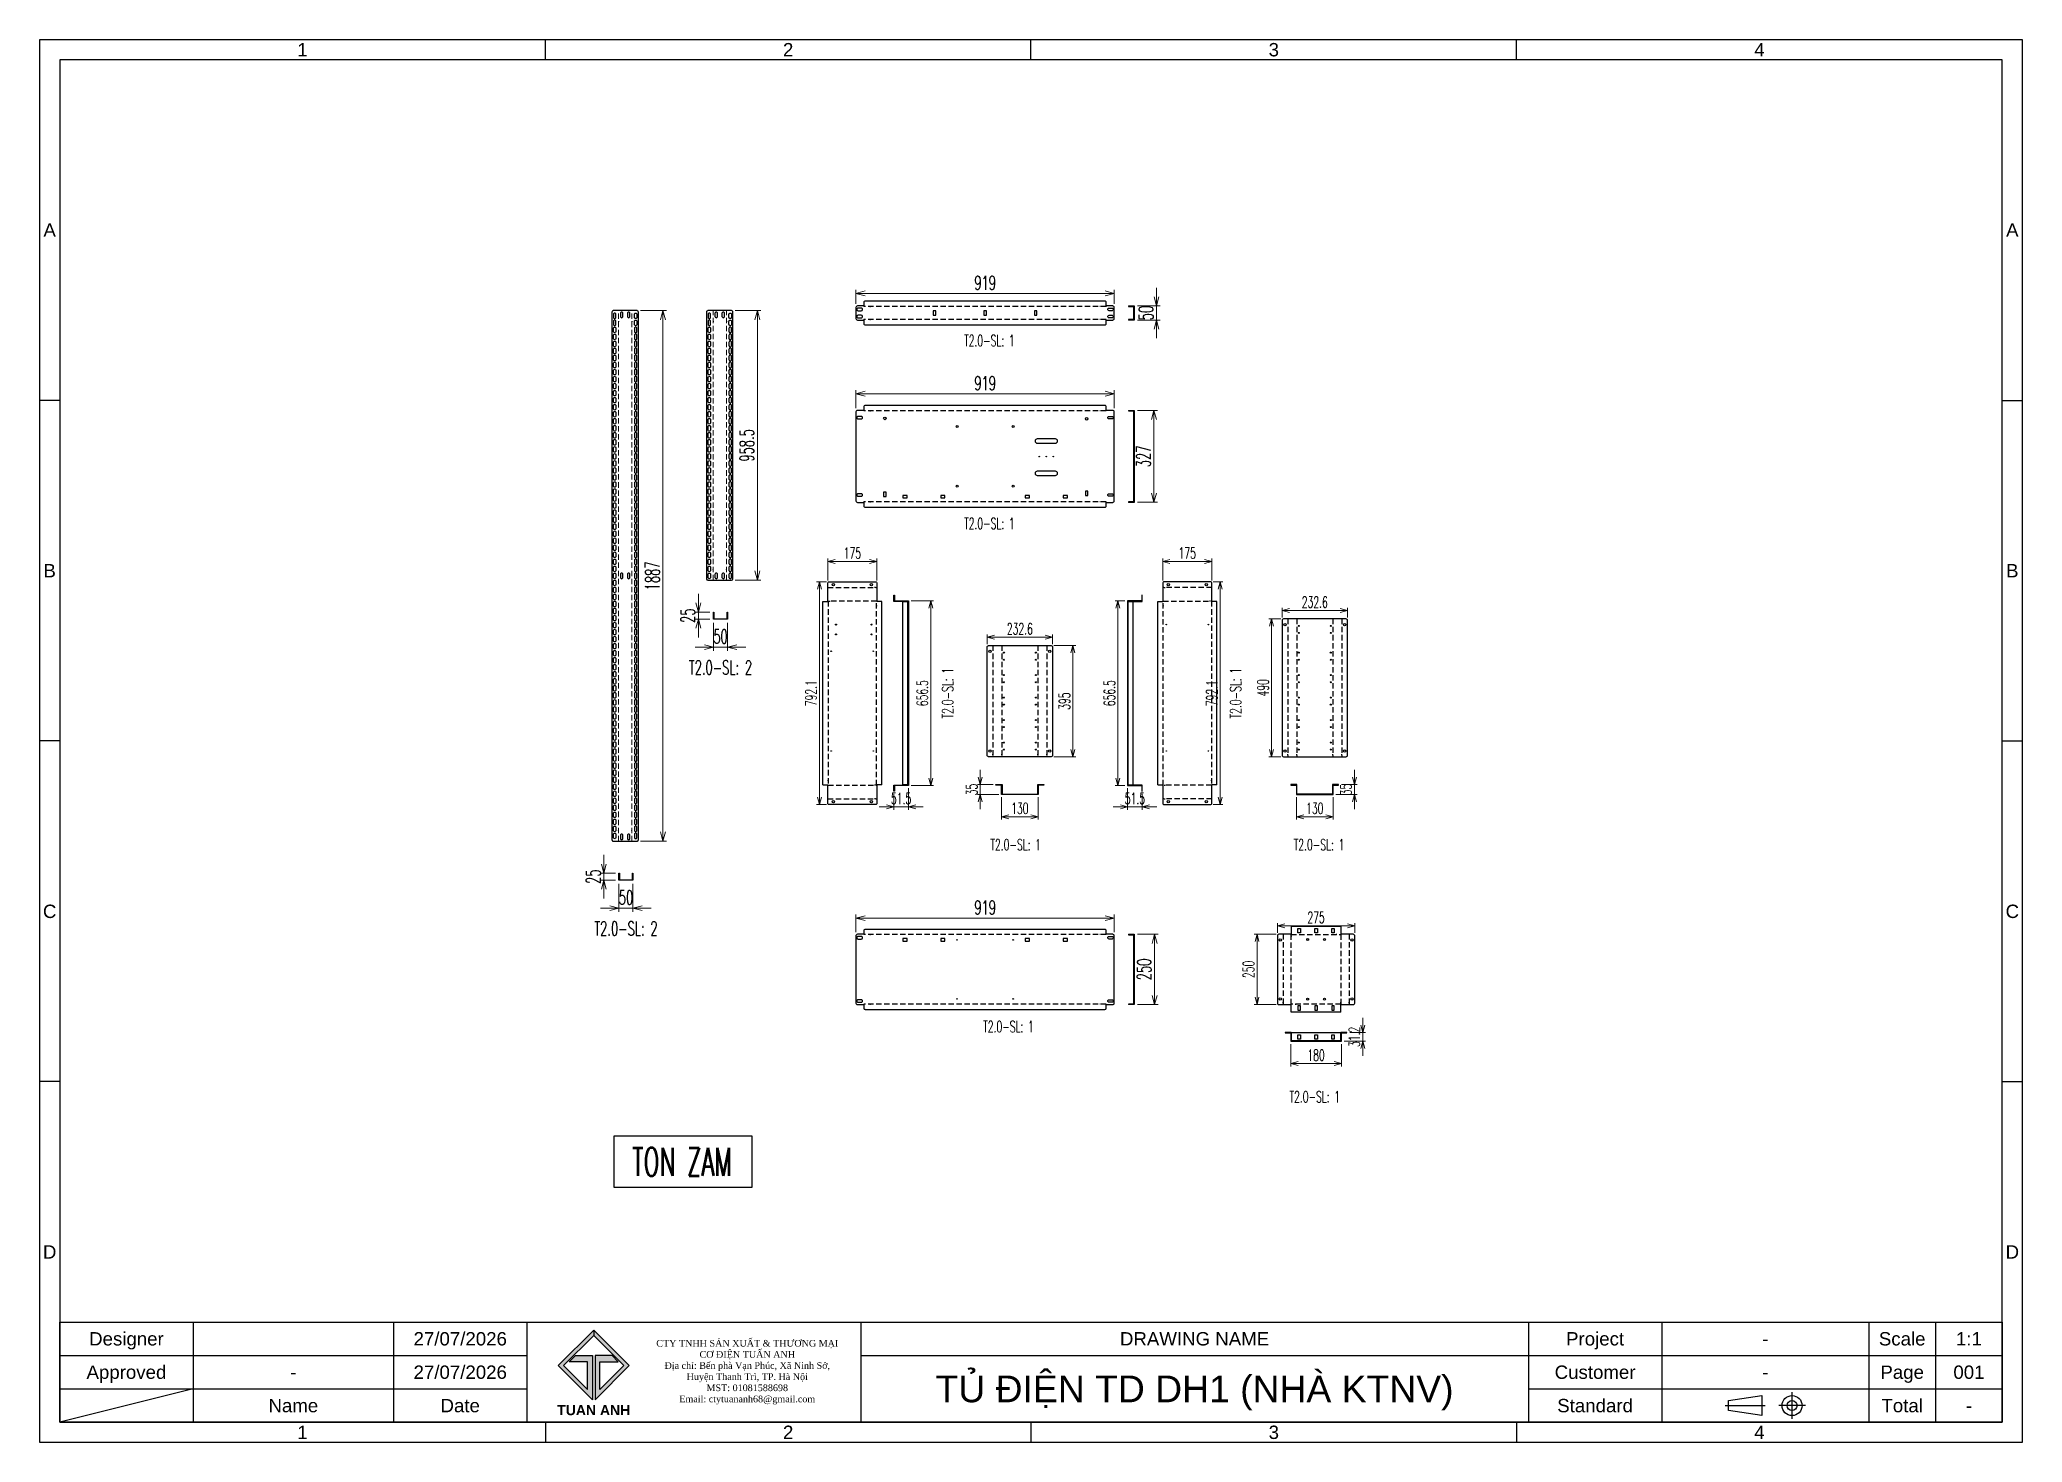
# Model space of a CAD drawing. Header units: millimetres. Extents: x 173893 to 258446, y -176540 to -123824.
# Drawn here: x 205035 to 212092, y -154576 to -149587 of the extents above; entities that cross this region are included whole.
import ezdxf
from ezdxf.enums import TextEntityAlignment as Align

# ---------------------------------------------------------------- set-up
doc = ezdxf.new("R2010")
doc.units = ezdxf.units.MM
doc.header["$LTSCALE"] = 3
doc.linetypes.add('HIDDEN', pattern=[9.525, 6.35, -3.175])
for name, color, linetype in [('@.DM. NÉT CHÍNH', 7, 'Continuous'), ('@.HIDDEN', 8, 'HIDDEN'), ('@.TEXT', 7, 'Continuous'), ('@.VISIBLE', 7, 'Continuous'), ('dim', 7, 'Continuous'), ('S-DIM', 7, 'Continuous')]:
    doc.layers.add(name, color=color, linetype=linetype)
doc.layers.add('@.DM. NÉT ĐỨT', color=8, linetype='HIDDEN', lineweight=9)
doc.styles.add('Ann_w01', font='romans.shx', dxfattribs={"width": 0.6, "bigfont": 'chineset.shx'})
doc.styles.add('Arial', font='arial.ttf')
doc.dimstyles.new('Dim 01_SC20', dxfattribs={"dimscale": 20, "dimtxt": 2, "dimasz": 1.3, "dimexe": 0.5, "dimexo": 0.5, "dimgap": 0.5, "dimtad": 1, "dimdec": 1, "dimzin": 12, "dimdsep": 46, "dimtxsty": 'Ann_w01', "dimblk": 'OPEN30', "dimcen": 1.5, "dimclrd": 6, "dimclre": 6, "dimclrt": 3, "dimadec": 1, "dimazin": 3, "dimtm": 1e-09, "dimtfac": 1, "dimtdec": 1, "dimtix": 1, "dimtmove": 0, "dimatfit": 3, "dimldrblk": 'OPEN30', "dimfxl": 1, "dimtolj": 1, "dimlwd": 0, "dimlwe": 0, "dimarcsym": 0})
doc.dimstyles.new('Dim 01_SC25', dxfattribs={"dimscale": 25, "dimtxt": 2, "dimasz": 1.3, "dimexe": 0.5, "dimexo": 0.5, "dimgap": 0.5, "dimtad": 1, "dimdec": 1, "dimzin": 12, "dimdsep": 46, "dimtxsty": 'Ann_w01', "dimblk": 'OPEN30', "dimcen": 1.5, "dimclrd": 6, "dimclre": 6, "dimclrt": 3, "dimadec": 1, "dimazin": 3, "dimtm": 1e-09, "dimtfac": 1, "dimtdec": 1, "dimtix": 1, "dimtmove": 0, "dimatfit": 3, "dimldrblk": 'OPEN30', "dimfxl": 1, "dimtolj": 1, "dimlwd": 0, "dimlwe": 0, "dimarcsym": 0})

msp = doc.modelspace()

# ---------------------------------------------------------------- texts
at = {"layer": '@.VISIBLE', "color": 1, "style": 'Ann_w01', "width": 0.6}
for p in [(208414.87, -150656.98), (208414.87, -151307.63), (208508.5, -152450.24), (209588.16, -152450.24), (208482.93, -153097.23), (209573.09, -153346.98)]:
    msp.add_text('T2.0-SL: 1', height=40, dxfattribs=at).set_placement(p, align=Align.MIDDLE_CENTER)
for p in [(208266.68, -151911.31), (209291.51, -151911.31)]:
    msp.add_text('T2.0-SL: 1', height=40, rotation=90, dxfattribs=at).set_placement(p, align=Align.MIDDLE_CENTER)
at = {"layer": 'dim', "color": 1, "style": 'Ann_w01', "width": 0.6}
for p in [(207458.1, -151820.12), (207121.49, -152748.62)]:
    msp.add_text('T2.0-SL: 2', height=50, dxfattribs=at).set_placement(p, align=Align.MIDDLE_CENTER)
at = {"layer": 'dim', "color": 2, "style": 'Ann_w01', "width": 0.6}
msp.add_text('TON ZAM', height=100, dxfattribs=at).set_placement((207320.55, -153578.12), align=Align.MIDDLE_CENTER)

# ---------------------------------------------------------------- blocks, each defined once
blk = doc.blocks.new('_Open30')
at = {"color": 0, "linetype": 'ByBlock', "lineweight": -2}
for p, q in [((-1, 0.27), (0, 0)), ((0, 0), (-1, -0.27)), ((0, 0), (-1, 0))]:
    blk.add_line(p, q, dxfattribs=at)
blk = doc.blocks.new('*D121')
at = {"layer": 'Defpoints', "color": 0, "transparency": 16777216}
for p in [(207096.5, -152576.4), (207146.5, -152576.4), (207146.5, -152676)]:
    blk.add_point(p, dxfattribs=at)
at = {"layer": 'dim', "color": 6, "lineweight": 0, "transparency": 16777216}
for p, q in [((207096.5, -152588.9), (207096.5, -152688.5)), ((207146.5, -152588.9), (207146.5, -152688.5)), ((207064, -152676), (207031.5, -152676)), ((207096.5, -152676), (207146.5, -152676)), ((207179, -152676), (207211.5, -152676))]:
    blk.add_line(p, q, dxfattribs=at)
at = {"layer": 'dim', "color": 6, "lineweight": 0, "transparency": 16777216, "xscale": 32.5, "yscale": 32.5, "zscale": 32.5}
blk.add_blockref('_Open30', (207096.5, -152676), dxfattribs=at)
at = {"layer": 'dim', "color": 6, "lineweight": 0, "transparency": 16777216, "xscale": 32.5, "yscale": 32.5, "zscale": 32.5, "rotation": 180}
blk.add_blockref('_Open30', (207146.5, -152676), dxfattribs=at)
at = {"layer": 'dim', "color": 3, "transparency": 16777216, "insert": (207121.5, -152638.5), "char_height": 50, "attachment_point": 5, "style": 'Ann_w01'}
blk.add_mtext('\\A1;50', dxfattribs=at)
blk = doc.blocks.new('*D122')
at = {"layer": 'Defpoints', "color": 0, "transparency": 16777216}
for p in [(207096.5, -152551.4), (207042.9, -152576.4), (207096.5, -152576.4)]:
    blk.add_point(p, dxfattribs=at)
at = {"layer": 'dim', "color": 6, "lineweight": 0, "transparency": 16777216}
for p, q in [((207042.9, -152518.9), (207042.9, -152486.4)), ((207084, -152551.4), (207030.4, -152551.4)), ((207042.9, -152551.4), (207042.9, -152576.4)), ((207084, -152576.4), (207030.4, -152576.4)), ((207042.9, -152608.9), (207042.9, -152641.4))]:
    blk.add_line(p, q, dxfattribs=at)
at = {"layer": 'dim', "color": 6, "lineweight": 0, "transparency": 16777216, "xscale": 32.5, "yscale": 32.5, "zscale": 32.5}
for p, rotation in [((207042.9, -152551.4), 270), ((207042.9, -152576.4), 90)]:
    blk.add_blockref('_Open30', p, dxfattribs=dict(at, rotation=rotation))
at = {"layer": 'dim', "color": 3, "transparency": 16777216, "insert": (207005.4, -152563.9), "char_height": 50, "attachment_point": 5, "rotation": 90, "style": 'Ann_w01'}
blk.add_mtext('\\A1;25', dxfattribs=at)
blk = doc.blocks.new('*D123')
at = {"layer": 'Defpoints', "color": 0, "transparency": 16777216}
for p in [(207160.9, -150550.4), (207253, -150550.4), (207160.9, -152437.4)]:
    blk.add_point(p, dxfattribs=at)
at = {"layer": 'dim', "color": 6, "lineweight": 0, "transparency": 16777216}
for p, q in [((207173.4, -150550.4), (207265.5, -150550.4)), ((207253, -152404.9), (207253, -150582.9)), ((207173.4, -152437.4), (207265.5, -152437.4))]:
    blk.add_line(p, q, dxfattribs=at)
at = {"layer": 'dim', "color": 6, "lineweight": 0, "transparency": 16777216, "xscale": 32.5, "yscale": 32.5, "zscale": 32.5}
for p, rotation in [((207253, -150550.4), 90), ((207253, -152437.4), 270)]:
    blk.add_blockref('_Open30', p, dxfattribs=dict(at, rotation=rotation))
at = {"layer": 'dim', "color": 3, "transparency": 16777216, "insert": (207215.5, -151493.9), "char_height": 50, "attachment_point": 5, "rotation": 90, "style": 'Ann_w01'}
blk.add_mtext('\\A1;1887', dxfattribs=at)
blk = doc.blocks.new('*D169')
at = {"layer": 'Defpoints', "color": 0, "transparency": 16777216}
for p in [(207433.1, -151647.9), (207483.1, -151647.9), (207483.1, -151747.5)]:
    blk.add_point(p, dxfattribs=at)
at = {"layer": 'dim', "color": 6, "lineweight": 0, "transparency": 16777216}
for p, q in [((207433.1, -151660.4), (207433.1, -151760)), ((207483.1, -151660.4), (207483.1, -151760)), ((207400.6, -151747.5), (207368.1, -151747.5)), ((207433.1, -151747.5), (207483.1, -151747.5)), ((207515.6, -151747.5), (207548.1, -151747.5))]:
    blk.add_line(p, q, dxfattribs=at)
at = {"layer": 'dim', "color": 6, "lineweight": 0, "transparency": 16777216, "xscale": 32.5, "yscale": 32.5, "zscale": 32.5}
blk.add_blockref('_Open30', (207433.1, -151747.5), dxfattribs=at)
at = {"layer": 'dim', "color": 6, "lineweight": 0, "transparency": 16777216, "xscale": 32.5, "yscale": 32.5, "zscale": 32.5, "rotation": 180}
blk.add_blockref('_Open30', (207483.1, -151747.5), dxfattribs=at)
at = {"layer": 'dim', "color": 3, "transparency": 16777216, "insert": (207458.1, -151710), "char_height": 50, "attachment_point": 5, "style": 'Ann_w01'}
blk.add_mtext('\\A1;50', dxfattribs=at)
blk = doc.blocks.new('*D170')
at = {"layer": 'Defpoints', "color": 0, "transparency": 16777216}
for p in [(207379.5, -151647.9), (207433.1, -151622.9), (207433.1, -151647.9)]:
    blk.add_point(p, dxfattribs=at)
at = {"layer": 'dim', "color": 6, "lineweight": 0, "transparency": 16777216}
for p, q in [((207379.5, -151590.4), (207379.5, -151557.9)), ((207420.6, -151622.9), (207367, -151622.9)), ((207420.6, -151647.9), (207367, -151647.9)), ((207379.5, -151622.9), (207379.5, -151647.9)), ((207379.5, -151680.4), (207379.5, -151712.9))]:
    blk.add_line(p, q, dxfattribs=at)
at = {"layer": 'dim', "color": 6, "lineweight": 0, "transparency": 16777216, "xscale": 32.5, "yscale": 32.5, "zscale": 32.5}
for p, rotation in [((207379.5, -151622.9), 270), ((207379.5, -151647.9), 90)]:
    blk.add_blockref('_Open30', p, dxfattribs=dict(at, rotation=rotation))
at = {"layer": 'dim', "color": 3, "transparency": 16777216, "insert": (207342, -151635.4), "char_height": 50, "attachment_point": 5, "rotation": 90, "style": 'Ann_w01'}
blk.add_mtext('\\A1;25', dxfattribs=at)
blk = doc.blocks.new('*D171')
at = {"layer": 'Defpoints', "color": 0, "transparency": 16777216}
for p in [(207497.5, -150550.4), (207589.6, -150550.4), (207497.5, -151508.9)]:
    blk.add_point(p, dxfattribs=at)
at = {"layer": 'dim', "color": 6, "lineweight": 0, "transparency": 16777216}
for p, q in [((207510, -150550.4), (207602.1, -150550.4)), ((207589.6, -151476.4), (207589.6, -150582.9)), ((207510, -151508.9), (207602.1, -151508.9))]:
    blk.add_line(p, q, dxfattribs=at)
at = {"layer": 'dim', "color": 6, "lineweight": 0, "transparency": 16777216, "xscale": 32.5, "yscale": 32.5, "zscale": 32.5}
for p, rotation in [((207589.6, -150550.4), 90), ((207589.6, -151508.9), 270)]:
    blk.add_blockref('_Open30', p, dxfattribs=dict(at, rotation=rotation))
at = {"layer": 'dim', "color": 3, "transparency": 16777216, "insert": (207552.1, -151029.7), "char_height": 50, "attachment_point": 5, "rotation": 90, "style": 'Ann_w01'}
blk.add_mtext('\\A1;958.5', dxfattribs=at)
blk = doc.blocks.new('Oval 20x9')
at = {"layer": '@.VISIBLE', "color": 2}
blk.add_lwpolyline([(-5.5, -4.5), (5.5, -4.5, 0.414214), (10, 0), (10, 0, 0.414214), (5.5, 4.5), (-5.5, 4.5, 0.414214), (-10, 0), (-10, 0, 0.414214)], format="xyb", close=True, dxfattribs=at)
blk = doc.blocks.new('*D172')
at = {"layer": '@.DM. NÉT CHÍNH', "color": 6, "linetype": 'Continuous', "lineweight": 0, "transparency": 16777216}
for p, q in [((209009.9, -150501.3), (209009.9, -150468.8)), ((208942.5, -150533.8), (209022.4, -150533.8)), ((208942.5, -150583.8), (209022.4, -150583.8)), ((209009.9, -150533.8), (209009.9, -150583.8)), ((209009.9, -150616.3), (209009.9, -150648.8))]:
    blk.add_line(p, q, dxfattribs=at)
at = {"layer": 'Defpoints', "color": 0, "linetype": 'Continuous', "transparency": 16777216}
for p in [(208930, -150533.8), (208930, -150583.8), (209009.9, -150583.8)]:
    blk.add_point(p, dxfattribs=at)
at = {"layer": '@.DM. NÉT CHÍNH', "color": 6, "linetype": 'Continuous', "lineweight": 0, "transparency": 16777216, "xscale": 32.5, "yscale": 32.5, "zscale": 32.5}
for p, rotation in [((209009.9, -150533.8), 270), ((209009.9, -150583.8), 90)]:
    blk.add_blockref('_Open30', p, dxfattribs=dict(at, rotation=rotation))
at = {"layer": '@.DM. NÉT CHÍNH', "color": 3, "linetype": 'Continuous', "transparency": 16777216, "insert": (208972.4, -150558.8), "char_height": 50, "attachment_point": 5, "rotation": 90, "style": 'Ann_w01'}
blk.add_mtext('\\A1;50', dxfattribs=at)
blk = doc.blocks.new('*D173')
at = {"layer": 'Defpoints', "color": 0, "transparency": 16777216}
for p in [(208126.8, -151583.1), (208206.3, -151583.1), (208126.8, -152239.6)]:
    blk.add_point(p, dxfattribs=at)
at = {"layer": 'dim', "color": 6, "lineweight": 0, "transparency": 16777216}
for p, q in [((208136.8, -151583.1), (208216.3, -151583.1)), ((208206.3, -152213.6), (208206.3, -151609.1)), ((208136.8, -152239.6), (208216.3, -152239.6))]:
    blk.add_line(p, q, dxfattribs=at)
at = {"layer": 'dim', "color": 6, "lineweight": 0, "transparency": 16777216, "xscale": 26, "yscale": 26, "zscale": 26}
for p, rotation in [((208206.3, -151583.1), 90), ((208206.3, -152239.6), 270)]:
    blk.add_blockref('_Open30', p, dxfattribs=dict(at, rotation=rotation))
at = {"layer": 'dim', "color": 3, "transparency": 16777216, "insert": (208176.3, -151911.3), "char_height": 40, "attachment_point": 5, "rotation": 90, "style": 'Ann_w01'}
blk.add_mtext('\\A1;656.5', dxfattribs=at)
blk = doc.blocks.new('*D174')
at = {"layer": 'Defpoints', "color": 0, "transparency": 16777216}
for p in [(208075.3, -152259.6), (208126.8, -152239.6), (208126.8, -152315.7)]:
    blk.add_point(p, dxfattribs=at)
at = {"layer": 'dim', "color": 6, "lineweight": 0, "transparency": 16777216}
for p, q in [((208075.3, -152269.6), (208075.3, -152325.7)), ((208126.8, -152249.6), (208126.8, -152325.7)), ((208049.3, -152315.7), (208023.3, -152315.7)), ((208075.3, -152315.7), (208126.8, -152315.7)), ((208152.8, -152315.7), (208178.8, -152315.7))]:
    blk.add_line(p, q, dxfattribs=at)
at = {"layer": 'dim', "color": 6, "lineweight": 0, "transparency": 16777216, "xscale": 26, "yscale": 26, "zscale": 26}
blk.add_blockref('_Open30', (208075.3, -152315.7), dxfattribs=at)
at = {"layer": 'dim', "color": 6, "lineweight": 0, "transparency": 16777216, "xscale": 26, "yscale": 26, "zscale": 26, "rotation": 180}
blk.add_blockref('_Open30', (208126.8, -152315.7), dxfattribs=at)
at = {"layer": 'dim', "color": 3, "transparency": 16777216, "insert": (208101, -152285.7), "char_height": 40, "attachment_point": 5, "style": 'Ann_w01'}
blk.add_mtext('\\A1;51.5', dxfattribs=at)
blk = doc.blocks.new('*D175')
at = {"layer": 'Defpoints', "color": 0, "transparency": 16777216}
for p in [(207839.9, -151442.6), (207839.9, -151520.3), (208014.9, -151520.3)]:
    blk.add_point(p, dxfattribs=at)
at = {"layer": 'dim', "color": 6, "lineweight": 0, "transparency": 16777216}
for p, q in [((207839.9, -151510.3), (207839.9, -151432.6)), ((208014.9, -151510.3), (208014.9, -151432.6)), ((207988.9, -151442.6), (207865.9, -151442.6))]:
    blk.add_line(p, q, dxfattribs=at)
at = {"layer": 'dim', "color": 6, "lineweight": 0, "transparency": 16777216, "xscale": 26, "yscale": 26, "zscale": 26, "rotation": 180}
blk.add_blockref('_Open30', (207839.9, -151442.6), dxfattribs=at)
at = {"layer": 'dim', "color": 6, "lineweight": 0, "transparency": 16777216, "xscale": 26, "yscale": 26, "zscale": 26}
blk.add_blockref('_Open30', (208014.9, -151442.6), dxfattribs=at)
at = {"layer": 'dim', "color": 3, "transparency": 16777216, "insert": (207927.4, -151412.6), "char_height": 40, "attachment_point": 5, "style": 'Ann_w01'}
blk.add_mtext('\\A1;175', dxfattribs=at)
blk = doc.blocks.new('*D176')
at = {"layer": 'Defpoints', "color": 0, "transparency": 16777216}
for p in [(207844.9, -151515.3), (207810.3, -152307.4), (207844.9, -152307.4)]:
    blk.add_point(p, dxfattribs=at)
at = {"layer": 'dim', "color": 6, "lineweight": 0, "transparency": 16777216}
for p, q in [((207834.9, -151515.3), (207800.3, -151515.3)), ((207810.3, -151541.3), (207810.3, -152281.4)), ((207834.9, -152307.4), (207800.3, -152307.4))]:
    blk.add_line(p, q, dxfattribs=at)
at = {"layer": 'dim', "color": 6, "lineweight": 0, "transparency": 16777216, "xscale": 26, "yscale": 26, "zscale": 26}
for p, rotation in [((207810.3, -151515.3), 90), ((207810.3, -152307.4), 270)]:
    blk.add_blockref('_Open30', p, dxfattribs=dict(at, rotation=rotation))
at = {"layer": 'dim', "color": 3, "transparency": 16777216, "insert": (207780.3, -151911.3), "char_height": 40, "attachment_point": 5, "rotation": 90, "style": 'Ann_w01'}
blk.add_mtext('\\A1;792.1', dxfattribs=at)
blk = doc.blocks.new('*D177')
at = {"layer": 'Defpoints', "color": 0, "transparency": 16777216}
for p in [(208458.5, -152271.4), (208588.5, -152271.4), (208588.5, -152350.9)]:
    blk.add_point(p, dxfattribs=at)
at = {"layer": 'dim', "color": 6, "lineweight": 0, "transparency": 16777216}
for p, q in [((208458.5, -152281.4), (208458.5, -152360.9)), ((208588.5, -152281.4), (208588.5, -152360.9)), ((208484.5, -152350.9), (208562.5, -152350.9))]:
    blk.add_line(p, q, dxfattribs=at)
at = {"layer": 'dim', "color": 6, "lineweight": 0, "transparency": 16777216, "xscale": 26, "yscale": 26, "zscale": 26, "rotation": 180}
blk.add_blockref('_Open30', (208458.5, -152350.9), dxfattribs=at)
at = {"layer": 'dim', "color": 6, "lineweight": 0, "transparency": 16777216, "xscale": 26, "yscale": 26, "zscale": 26}
blk.add_blockref('_Open30', (208588.5, -152350.9), dxfattribs=at)
at = {"layer": 'dim', "color": 3, "transparency": 16777216, "insert": (208523.5, -152320.9), "char_height": 40, "attachment_point": 5, "style": 'Ann_w01'}
blk.add_mtext('\\A1;130', dxfattribs=at)
blk = doc.blocks.new('*D178')
at = {"layer": 'Defpoints', "color": 0, "transparency": 16777216}
for p in [(208382.4, -152271.4), (208438.5, -152236.4), (208458.5, -152271.4)]:
    blk.add_point(p, dxfattribs=at)
at = {"layer": 'dim', "color": 6, "lineweight": 0, "transparency": 16777216}
for p, q in [((208382.4, -152210.4), (208382.4, -152184.4)), ((208428.5, -152236.4), (208372.4, -152236.4)), ((208448.5, -152271.4), (208372.4, -152271.4)), ((208382.4, -152236.4), (208382.4, -152271.4)), ((208382.4, -152297.4), (208382.4, -152323.4))]:
    blk.add_line(p, q, dxfattribs=at)
at = {"layer": 'dim', "color": 6, "lineweight": 0, "transparency": 16777216, "xscale": 26, "yscale": 26, "zscale": 26}
for p, rotation in [((208382.4, -152236.4), 270), ((208382.4, -152271.4), 90)]:
    blk.add_blockref('_Open30', p, dxfattribs=dict(at, rotation=rotation))
at = {"layer": 'dim', "color": 3, "transparency": 16777216, "insert": (208352.4, -152253.9), "char_height": 40, "attachment_point": 5, "rotation": 90, "style": 'Ann_w01'}
blk.add_mtext('\\A1;35', dxfattribs=at)
blk = doc.blocks.new('*D179')
at = {"layer": 'Defpoints', "color": 0, "transparency": 16777216}
for p in [(208634.8, -151742.1), (208712.4, -151742.1), (208634.8, -152137.1)]:
    blk.add_point(p, dxfattribs=at)
at = {"layer": 'dim', "color": 6, "lineweight": 0, "transparency": 16777216}
for p, q in [((208644.8, -151742.1), (208722.4, -151742.1)), ((208712.4, -152111.1), (208712.4, -151768.1)), ((208644.8, -152137.1), (208722.4, -152137.1))]:
    blk.add_line(p, q, dxfattribs=at)
at = {"layer": 'dim', "color": 6, "lineweight": 0, "transparency": 16777216, "xscale": 26, "yscale": 26, "zscale": 26}
for p, rotation in [((208712.4, -151742.1), 90), ((208712.4, -152137.1), 270)]:
    blk.add_blockref('_Open30', p, dxfattribs=dict(at, rotation=rotation))
at = {"layer": 'dim', "color": 3, "transparency": 16777216, "insert": (208682.4, -151939.6), "char_height": 40, "attachment_point": 5, "rotation": 90, "style": 'Ann_w01'}
blk.add_mtext('\\A1;395', dxfattribs=at)
blk = doc.blocks.new('*D180')
at = {"layer": 'Defpoints', "color": 0, "transparency": 16777216}
for p in [(208407.2, -151712.4), (208407.2, -151747.1), (208639.8, -151747.1)]:
    blk.add_point(p, dxfattribs=at)
at = {"layer": 'dim', "color": 6, "lineweight": 0, "transparency": 16777216}
for p, q in [((208407.2, -151737.1), (208407.2, -151702.4)), ((208613.8, -151712.4), (208433.2, -151712.4)), ((208639.8, -151737.1), (208639.8, -151702.4))]:
    blk.add_line(p, q, dxfattribs=at)
at = {"layer": 'dim', "color": 6, "lineweight": 0, "transparency": 16777216, "xscale": 26, "yscale": 26, "zscale": 26, "rotation": 180}
blk.add_blockref('_Open30', (208407.2, -151712.4), dxfattribs=at)
at = {"layer": 'dim', "color": 6, "lineweight": 0, "transparency": 16777216, "xscale": 26, "yscale": 26, "zscale": 26}
blk.add_blockref('_Open30', (208639.8, -151712.4), dxfattribs=at)
at = {"layer": 'dim', "color": 3, "transparency": 16777216, "insert": (208523.5, -151682.4), "char_height": 40, "attachment_point": 5, "style": 'Ann_w01'}
blk.add_mtext('\\A1;232.6', dxfattribs=at)
blk = doc.blocks.new('*D181')
at = {"layer": 'Defpoints', "color": 0, "transparency": 16777216}
for p in [(208872.6, -151583.1), (208907.2, -151583.1), (208907.2, -152239.6)]:
    blk.add_point(p, dxfattribs=at)
at = {"layer": 'dim', "color": 6, "lineweight": 0, "transparency": 16777216}
for p, q in [((208897.2, -151583.1), (208862.6, -151583.1)), ((208872.6, -152213.6), (208872.6, -151609.1)), ((208897.2, -152239.6), (208862.6, -152239.6))]:
    blk.add_line(p, q, dxfattribs=at)
at = {"layer": 'dim', "color": 6, "lineweight": 0, "transparency": 16777216, "xscale": 26, "yscale": 26, "zscale": 26}
for p, rotation in [((208872.6, -151583.1), 90), ((208872.6, -152239.6), 270)]:
    blk.add_blockref('_Open30', p, dxfattribs=dict(at, rotation=rotation))
at = {"layer": 'dim', "color": 3, "transparency": 16777216, "insert": (208842.6, -151911.3), "char_height": 40, "attachment_point": 5, "rotation": 90, "style": 'Ann_w01'}
blk.add_mtext('\\A1;656.5', dxfattribs=at)
blk = doc.blocks.new('*D182')
at = {"layer": 'Defpoints', "color": 0, "transparency": 16777216}
for p in [(208907.2, -152239.6), (208958.7, -152259.6), (208907.2, -152315.7)]:
    blk.add_point(p, dxfattribs=at)
at = {"layer": 'dim', "color": 6, "lineweight": 0, "transparency": 16777216}
for p, q in [((208907.2, -152249.6), (208907.2, -152325.7)), ((208958.7, -152269.6), (208958.7, -152325.7)), ((208881.2, -152315.7), (208855.2, -152315.7)), ((208958.7, -152315.7), (208907.2, -152315.7)), ((208984.7, -152315.7), (209010.7, -152315.7))]:
    blk.add_line(p, q, dxfattribs=at)
at = {"layer": 'dim', "color": 6, "lineweight": 0, "transparency": 16777216, "xscale": 26, "yscale": 26, "zscale": 26}
blk.add_blockref('_Open30', (208907.2, -152315.7), dxfattribs=at)
at = {"layer": 'dim', "color": 6, "lineweight": 0, "transparency": 16777216, "xscale": 26, "yscale": 26, "zscale": 26, "rotation": 180}
blk.add_blockref('_Open30', (208958.7, -152315.7), dxfattribs=at)
at = {"layer": 'dim', "color": 3, "transparency": 16777216, "insert": (208933, -152285.7), "char_height": 40, "attachment_point": 5, "style": 'Ann_w01'}
blk.add_mtext('\\A1;51.5', dxfattribs=at)
blk = doc.blocks.new('*D183')
at = {"layer": 'Defpoints', "color": 0, "transparency": 16777216}
for p in [(209206.8, -151442.6), (209031.8, -151520.3), (209206.8, -151520.3)]:
    blk.add_point(p, dxfattribs=at)
at = {"layer": 'dim', "color": 6, "lineweight": 0, "transparency": 16777216}
for p, q in [((209031.8, -151510.3), (209031.8, -151432.6)), ((209206.8, -151510.3), (209206.8, -151432.6)), ((209057.8, -151442.6), (209180.8, -151442.6))]:
    blk.add_line(p, q, dxfattribs=at)
at = {"layer": 'dim', "color": 6, "lineweight": 0, "transparency": 16777216, "xscale": 26, "yscale": 26, "zscale": 26, "rotation": 180}
blk.add_blockref('_Open30', (209031.8, -151442.6), dxfattribs=at)
at = {"layer": 'dim', "color": 6, "lineweight": 0, "transparency": 16777216, "xscale": 26, "yscale": 26, "zscale": 26}
blk.add_blockref('_Open30', (209206.8, -151442.6), dxfattribs=at)
at = {"layer": 'dim', "color": 3, "transparency": 16777216, "insert": (209119.3, -151412.6), "char_height": 40, "attachment_point": 5, "style": 'Ann_w01'}
blk.add_mtext('\\A1;175', dxfattribs=at)
blk = doc.blocks.new('*D184')
at = {"layer": 'Defpoints', "color": 0, "transparency": 16777216}
for p in [(209201.8, -151515.3), (209201.8, -152307.4), (209236.5, -152307.4)]:
    blk.add_point(p, dxfattribs=at)
at = {"layer": 'dim', "color": 6, "lineweight": 0, "transparency": 16777216}
for p, q in [((209211.8, -151515.3), (209246.5, -151515.3)), ((209236.5, -151541.3), (209236.5, -152281.4)), ((209211.8, -152307.4), (209246.5, -152307.4))]:
    blk.add_line(p, q, dxfattribs=at)
at = {"layer": 'dim', "color": 6, "lineweight": 0, "transparency": 16777216, "xscale": 26, "yscale": 26, "zscale": 26}
for p, rotation in [((209236.5, -151515.3), 90), ((209236.5, -152307.4), 270)]:
    blk.add_blockref('_Open30', p, dxfattribs=dict(at, rotation=rotation))
at = {"layer": 'dim', "color": 3, "transparency": 16777216, "insert": (209206.5, -151911.3), "char_height": 40, "attachment_point": 5, "rotation": 90, "style": 'Ann_w01'}
blk.add_mtext('\\A1;792.1', dxfattribs=at)
blk = doc.blocks.new('*D185')
at = {"layer": 'Defpoints', "color": 0, "transparency": 16777216}
for p in [(209508.2, -152271.4), (209638.2, -152271.4), (209508.2, -152350.9)]:
    blk.add_point(p, dxfattribs=at)
at = {"layer": 'dim', "color": 6, "lineweight": 0, "transparency": 16777216}
for p, q in [((209508.2, -152281.4), (209508.2, -152360.9)), ((209638.2, -152281.4), (209638.2, -152360.9)), ((209612.2, -152350.9), (209534.2, -152350.9))]:
    blk.add_line(p, q, dxfattribs=at)
at = {"layer": 'dim', "color": 6, "lineweight": 0, "transparency": 16777216, "xscale": 26, "yscale": 26, "zscale": 26, "rotation": 180}
blk.add_blockref('_Open30', (209508.2, -152350.9), dxfattribs=at)
at = {"layer": 'dim', "color": 6, "lineweight": 0, "transparency": 16777216, "xscale": 26, "yscale": 26, "zscale": 26}
blk.add_blockref('_Open30', (209638.2, -152350.9), dxfattribs=at)
at = {"layer": 'dim', "color": 3, "transparency": 16777216, "insert": (209573.2, -152320.9), "char_height": 40, "attachment_point": 5, "style": 'Ann_w01'}
blk.add_mtext('\\A1;130', dxfattribs=at)
blk = doc.blocks.new('*D186')
at = {"layer": 'Defpoints', "color": 0, "transparency": 16777216}
for p in [(209638.2, -152271.4), (209658.2, -152236.4), (209714.3, -152271.4)]:
    blk.add_point(p, dxfattribs=at)
at = {"layer": 'dim', "color": 6, "lineweight": 0, "transparency": 16777216}
for p, q in [((209714.3, -152210.4), (209714.3, -152184.4)), ((209648.2, -152271.4), (209724.3, -152271.4)), ((209668.2, -152236.4), (209724.3, -152236.4)), ((209714.3, -152236.4), (209714.3, -152271.4)), ((209714.3, -152297.4), (209714.3, -152323.4))]:
    blk.add_line(p, q, dxfattribs=at)
at = {"layer": 'dim', "color": 6, "lineweight": 0, "transparency": 16777216, "xscale": 26, "yscale": 26, "zscale": 26}
for p, rotation in [((209714.3, -152236.4), 270), ((209714.3, -152271.4), 90)]:
    blk.add_blockref('_Open30', p, dxfattribs=dict(at, rotation=rotation))
at = {"layer": 'dim', "color": 3, "transparency": 16777216, "insert": (209684.3, -152253.9), "char_height": 40, "attachment_point": 5, "rotation": 90, "style": 'Ann_w01'}
blk.add_mtext('\\A1;35', dxfattribs=at)
blk = doc.blocks.new('*D187')
at = {"layer": 'Defpoints', "color": 0, "transparency": 16777216}
for p in [(209419.1, -151647.1), (209461.9, -151647.1), (209461.9, -152137.1)]:
    blk.add_point(p, dxfattribs=at)
at = {"layer": 'dim', "color": 6, "lineweight": 0, "transparency": 16777216}
for p, q in [((209451.9, -151647.1), (209409.1, -151647.1)), ((209419.1, -152111.1), (209419.1, -151673.1)), ((209451.9, -152137.1), (209409.1, -152137.1))]:
    blk.add_line(p, q, dxfattribs=at)
at = {"layer": 'dim', "color": 6, "lineweight": 0, "transparency": 16777216, "xscale": 26, "yscale": 26, "zscale": 26}
for p, rotation in [((209419.1, -151647.1), 90), ((209419.1, -152137.1), 270)]:
    blk.add_blockref('_Open30', p, dxfattribs=dict(at, rotation=rotation))
at = {"layer": 'dim', "color": 3, "transparency": 16777216, "insert": (209389.1, -151892.1), "char_height": 40, "attachment_point": 5, "rotation": 90, "style": 'Ann_w01'}
blk.add_mtext('\\A1;490', dxfattribs=at)
blk = doc.blocks.new('*D188')
at = {"layer": 'Defpoints', "color": 0, "transparency": 16777216}
for p in [(209689.5, -151617.4), (209456.9, -151652.1), (209689.5, -151652.1)]:
    blk.add_point(p, dxfattribs=at)
at = {"layer": 'dim', "color": 6, "lineweight": 0, "transparency": 16777216}
for p, q in [((209456.9, -151642.1), (209456.9, -151607.4)), ((209482.9, -151617.4), (209663.5, -151617.4)), ((209689.5, -151642.1), (209689.5, -151607.4))]:
    blk.add_line(p, q, dxfattribs=at)
at = {"layer": 'dim', "color": 6, "lineweight": 0, "transparency": 16777216, "xscale": 26, "yscale": 26, "zscale": 26, "rotation": 180}
blk.add_blockref('_Open30', (209456.9, -151617.4), dxfattribs=at)
at = {"layer": 'dim', "color": 6, "lineweight": 0, "transparency": 16777216, "xscale": 26, "yscale": 26, "zscale": 26}
blk.add_blockref('_Open30', (209689.5, -151617.4), dxfattribs=at)
at = {"layer": 'dim', "color": 3, "transparency": 16777216, "insert": (209573.2, -151587.4), "char_height": 40, "attachment_point": 5, "style": 'Ann_w01'}
blk.add_mtext('\\A1;232.6', dxfattribs=at)
blk = doc.blocks.new('*D189')
at = {"layer": '@.DM. NÉT CHÍNH', "color": 6, "linetype": 'Continuous', "lineweight": 0, "transparency": 16777216}
for p, q in [((208942.5, -152768.8), (209015.6, -152768.8)), ((209003.1, -152986.3), (209003.1, -152801.3)), ((208942.5, -153018.8), (209015.6, -153018.8))]:
    blk.add_line(p, q, dxfattribs=at)
at = {"layer": 'Defpoints', "color": 0, "linetype": 'Continuous', "transparency": 16777216}
for p in [(208930, -152768.8), (209003.1, -152768.8), (208930, -153018.8)]:
    blk.add_point(p, dxfattribs=at)
at = {"layer": '@.DM. NÉT CHÍNH', "color": 6, "linetype": 'Continuous', "lineweight": 0, "transparency": 16777216, "xscale": 32.5, "yscale": 32.5, "zscale": 32.5}
for p, rotation in [((209003.1, -152768.8), 90), ((209003.1, -153018.8), 270)]:
    blk.add_blockref('_Open30', p, dxfattribs=dict(at, rotation=rotation))
at = {"layer": '@.DM. NÉT CHÍNH', "color": 3, "linetype": 'Continuous', "transparency": 16777216, "insert": (208965.6, -152893.8), "char_height": 50, "attachment_point": 5, "rotation": 90, "style": 'Ann_w01'}
blk.add_mtext('\\A1;250', dxfattribs=at)
blk = doc.blocks.new('*D190')
at = {"layer": '@.DM. NÉT CHÍNH', "color": 6, "linetype": 'Continuous', "lineweight": 0, "transparency": 16777216}
for p, q in [((208942.5, -150905.3), (209013.1, -150905.3)), ((209000.6, -150937.8), (209000.6, -151199.8)), ((208942.5, -151232.3), (209013.1, -151232.3))]:
    blk.add_line(p, q, dxfattribs=at)
at = {"layer": 'Defpoints', "color": 0, "linetype": 'Continuous', "transparency": 16777216}
for p in [(208930, -150905.3), (208930, -151232.3), (209000.6, -151232.3)]:
    blk.add_point(p, dxfattribs=at)
at = {"layer": '@.DM. NÉT CHÍNH', "color": 6, "linetype": 'Continuous', "lineweight": 0, "transparency": 16777216, "xscale": 32.5, "yscale": 32.5, "zscale": 32.5}
for p, rotation in [((209000.6, -150905.3), 90), ((209000.6, -151232.3), 270)]:
    blk.add_blockref('_Open30', p, dxfattribs=dict(at, rotation=rotation))
at = {"layer": '@.DM. NÉT CHÍNH', "color": 3, "linetype": 'Continuous', "transparency": 16777216, "insert": (208963.1, -151068.8), "char_height": 50, "attachment_point": 5, "rotation": 90, "style": 'Ann_w01'}
blk.add_mtext('\\A1;327', dxfattribs=at)
blk = doc.blocks.new('Standard ISO')
at = {"color": 6}
for p, q in [((-6, 0), (0, 0)), ((6, 0), (2, 0)), ((4, -2), (4, 2))]:
    blk.add_line(p, q, dxfattribs=at)
blk.add_lwpolyline([(-0.5, 1.5), (-0.5, -1.5), (-5.5, -0.75), (-5.5, 0.75), (-0.5, 1.5)])
for radius in [1.5, 0.75]:
    blk.add_circle((4, 0), radius)
blk = doc.blocks.new('A$C4dbb82d6')
at = {"layer": '@.VISIBLE'}
h = blk.add_hatch(color=30, dxfattribs=at)
h.dxf.hatch_style = 1
h.paths.add_polyline_path([(0.21, 4.97), (3.62, 1.56), (3.62, 5.97), (1.92, 5.97), (1.3, 5.35), (3.12, 5.35), (3.12, 2.59), (0.74, 4.97), (3.75, 7.98), (3.75, 8.51)])
h = blk.add_hatch(color=150, dxfattribs=at)
h.dxf.hatch_style = 1
h.paths.add_polyline_path([(6.76, 4.97), (4.37, 2.59), (4.37, 5.35), (6.2, 5.35), (5.58, 5.97), (3.88, 5.97), (3.88, 1.56), (7.29, 4.97), (3.75, 8.51), (3.75, 7.98)])
at = {"layer": '@.VISIBLE', "color": 30}
blk.add_lwpolyline([(3.62, 5.97), (3.62, 1.56), (0.21, 4.97), (3.75, 8.51), (3.75, 7.98), (0.74, 4.97), (3.12, 2.59), (3.12, 5.35), (1.3, 5.35), (1.92, 5.97)], close=True, dxfattribs=at)
at = {"layer": '@.VISIBLE', "color": 150}
blk.add_lwpolyline([(3.88, 5.97), (3.88, 1.56), (7.29, 4.97), (3.75, 8.51), (3.75, 7.98), (6.76, 4.97), (4.37, 2.59), (4.37, 5.35), (6.2, 5.35), (5.58, 5.97)], close=True, dxfattribs=at)
at = {"layer": '@.VISIBLE', "color": 30, "insert": (3.75, 0.51), "char_height": 1, "attachment_point": 5, "style": 'Ann_w01'}
blk.add_mtext_dynamic_manual_height_columns('{\\fArial|b1|i0|c0|p34;\\W1;TUAN ANH}', width=7.5, gutter_width=49.6, heights=[0], dxfattribs=at)
blk = doc.blocks.new('KHUNG BAN VE (Made by Tung)')
at = {"layer": '@.VISIBLE', "color": 8}
for p, q in [((75.75, 207), (75.75, 210)), ((148.5, 207), (148.5, 210)), ((221.25, 207), (221.25, 210)), ((3, 156), (0, 156)), ((294, 156), (297, 156)), ((3, 105), (0, 105)), ((294, 105), (297, 105)), ((3, 54), (0, 54)), ((294, 54), (297, 54)), ((23, 18), (23, 3)), ((53, 18), (53, 3)), ((73, 18), (73, 3)), ((123, 18), (123, 3)), ((223, 18), (223, 3)), ((243, 18), (243, 3)), ((274, 18), (274, 3)), ((284, 18), (284, 3)), ((3, 13), (73, 13)), ((123, 13), (294, 13)), ((3, 8), (73, 8)), ((23, 8), (3, 3)), ((223, 8), (294, 8)), ((75.75, 3), (75.75, 0)), ((148.5, 3), (148.5, 0)), ((221.25, 3), (221.25, 0))]:
    blk.add_line(p, q, dxfattribs=at)
for points in [[(0, 0), (297, 0), (297, 210), (0, 210)], [(3, 3), (294, 3), (294, 207), (3, 207)], [(3, 18), (294, 18), (294, 3), (3, 3)]]:
    blk.add_lwpolyline(points, close=True, dxfattribs=at)
at = {"xscale": 1.5, "yscale": 1.5, "zscale": 1.5}
blk.add_blockref('A$C4dbb82d6', (77.375, 4.041), dxfattribs=at)
blk.add_blockref('Standard ISO', (258.5, 5.5))
at = {"layer": '@.TEXT', "color": 1, "style": 'Arial'}
for s, p in [('1', (39.375, 208.5)), ('2', (112.125, 208.5)), ('3', (184.875, 208.5)), ('4', (257.625, 208.5)), ('A', (1.5, 181.5)), ('A', (295.5, 181.5)), ('B', (1.5, 130.5)), ('B', (295.5, 130.5)), ('C', (1.5, 79.5)), ('C', (295.5, 79.5)), ('D', (1.5, 28.5)), ('D', (295.5, 28.5)), ('27/07/2026', (63, 15.5)), ('27/07/2026', (63, 10.5)), ('1', (39.375, 1.5)), ('2', (112.125, 1.5)), ('3', (184.875, 1.5)), ('4', (257.625, 1.5))]:
    blk.add_text(s, height=2, dxfattribs=at).set_placement(p, align=Align.MIDDLE_CENTER)
at = {"layer": '@.TEXT', "color": 2, "style": 'Arial'}
for s, p in [('Designer', (13, 15.5)), ('DRAWING NAME', (173, 15.5)), ('Project', (233, 15.5)), ('Scale', (279, 15.5)), ('Approved', (13, 10.5)), ('Customer', (233, 10.5)), ('Page', (279, 10.5)), ('Name', (38, 5.5)), ('Date', (63, 5.5)), ('Standard', (233, 5.5)), ('Total', (279, 5.5))]:
    blk.add_text(s, height=2, dxfattribs=at).set_placement(p, align=Align.MIDDLE_CENTER)
at = {"layer": '@.TEXT', "color": 1, "style": 'Arial'}
for tag, height, p in [('DESIGNER_NAME', 2, (38, 15.5)), ('PROJECT_CODE', 2, (258.5, 15.5)), ('SCALE', 2, (289, 15.5)), ('APPROVED_NAME', 2, (38, 10.5)), ('DRAWING_NAME', 4, (173, 8)), ('CUSTOMER_NAME', 2, (258.5, 10.5)), ('PAGE', 2, (289, 10.5)), ('TOTAL', 2, (289, 5.5))]:
    blk.add_attdef(tag, text='', height=height, dxfattribs=at).set_placement(p, align=Align.MIDDLE_CENTER)
at = {"layer": '@.VISIBLE', "color": 30, "insert": (106, 10.5), "char_height": 1, "attachment_point": 5, "style": 'Ann_w01'}
blk.add_mtext_dynamic_manual_height_columns('{\\fTimes New Roman|b0|i0|c0|p18;\\W1;CTY TNHH SẢN XUẤT & THƯƠNG MẠI CƠ ĐIỆN TUẤN ANH\\PĐịa chỉ: Bến phà Vạn Phúc, Xã Ninh Sở, Huyện Thanh Trì, TP. Hà Nội\\PMST: 01081588698\\PEmail: ctytuananh68@gmail.com}', width=28.70976, gutter_width=99.197, heights=[0], dxfattribs=at)
blk = doc.blocks.new('*D299')
at = {"layer": 'Defpoints', "color": 0, "transparency": 16777216}
for p in [(209487.7, -153149.3), (209667.7, -153149.3), (209487.7, -153228.8)]:
    blk.add_point(p, dxfattribs=at)
at = {"layer": 'dim', "color": 6, "lineweight": 0, "transparency": 16777216}
for p, q in [((209487.7, -153159.3), (209487.7, -153238.8)), ((209667.7, -153159.3), (209667.7, -153238.8)), ((209641.7, -153228.8), (209513.7, -153228.8))]:
    blk.add_line(p, q, dxfattribs=at)
at = {"layer": 'dim', "color": 6, "lineweight": 0, "transparency": 16777216, "xscale": 26, "yscale": 26, "zscale": 26, "rotation": 180}
blk.add_blockref('_Open30', (209487.7, -153228.8), dxfattribs=at)
at = {"layer": 'dim', "color": 6, "lineweight": 0, "transparency": 16777216, "xscale": 26, "yscale": 26, "zscale": 26}
blk.add_blockref('_Open30', (209667.7, -153228.8), dxfattribs=at)
at = {"layer": 'dim', "color": 3, "transparency": 16777216, "insert": (209577.7, -153198.8), "char_height": 40, "attachment_point": 5, "style": 'Ann_w01'}
blk.add_mtext('\\A1;180', dxfattribs=at)
blk = doc.blocks.new('*D300')
at = {"layer": 'Defpoints', "color": 0, "transparency": 16777216}
for p in [(209687.7, -153118.1), (209667.7, -153149.3), (209743.9, -153149.3)]:
    blk.add_point(p, dxfattribs=at)
at = {"layer": 'dim', "color": 6, "lineweight": 0, "transparency": 16777216}
for p, q in [((209697.7, -153118.1), (209753.9, -153118.1)), ((209743.9, -153092.1), (209743.9, -153066.1)), ((209743.9, -153118.1), (209743.9, -153149.3)), ((209677.7, -153149.3), (209753.9, -153149.3)), ((209743.9, -153175.3), (209743.9, -153201.3))]:
    blk.add_line(p, q, dxfattribs=at)
at = {"layer": 'dim', "color": 6, "lineweight": 0, "transparency": 16777216, "xscale": 26, "yscale": 26, "zscale": 26}
for p, rotation in [((209743.9, -153118.1), 270), ((209743.9, -153149.3), 90)]:
    blk.add_blockref('_Open30', p, dxfattribs=dict(at, rotation=rotation))
at = {"layer": 'dim', "color": 3, "transparency": 16777216, "insert": (209713.9, -153133.7), "char_height": 40, "attachment_point": 5, "rotation": 90, "style": 'Ann_w01'}
blk.add_mtext('\\A1;31.2', dxfattribs=at)
blk = doc.blocks.new('*D301')
at = {"layer": 'Defpoints', "color": 0, "transparency": 16777216}
for p in [(209367.6, -152768.8), (209445.2, -152768.8), (209445.2, -153018.8)]:
    blk.add_point(p, dxfattribs=at)
at = {"layer": 'dim', "color": 6, "lineweight": 0, "transparency": 16777216}
for p, q in [((209435.2, -152768.8), (209357.6, -152768.8)), ((209367.6, -152992.8), (209367.6, -152794.8)), ((209435.2, -153018.8), (209357.6, -153018.8))]:
    blk.add_line(p, q, dxfattribs=at)
at = {"layer": 'dim', "color": 6, "lineweight": 0, "transparency": 16777216, "xscale": 26, "yscale": 26, "zscale": 26}
for p, rotation in [((209367.6, -152768.8), 90), ((209367.6, -153018.8), 270)]:
    blk.add_blockref('_Open30', p, dxfattribs=dict(at, rotation=rotation))
at = {"layer": 'dim', "color": 3, "transparency": 16777216, "insert": (209337.6, -152893.8), "char_height": 40, "attachment_point": 5, "rotation": 90, "style": 'Ann_w01'}
blk.add_mtext('\\A1;250', dxfattribs=at)
blk = doc.blocks.new('*D302')
at = {"layer": 'Defpoints', "color": 0, "transparency": 16777216}
for p in [(209440.2, -152773.8), (209715.2, -152739.2), (209715.2, -152773.8)]:
    blk.add_point(p, dxfattribs=at)
at = {"layer": 'dim', "color": 6, "lineweight": 0, "transparency": 16777216}
for p, q in [((209440.2, -152763.8), (209440.2, -152729.2)), ((209466.2, -152739.2), (209689.2, -152739.2)), ((209715.2, -152763.8), (209715.2, -152729.2))]:
    blk.add_line(p, q, dxfattribs=at)
at = {"layer": 'dim', "color": 6, "lineweight": 0, "transparency": 16777216, "xscale": 26, "yscale": 26, "zscale": 26, "rotation": 180}
blk.add_blockref('_Open30', (209440.2, -152739.2), dxfattribs=at)
at = {"layer": 'dim', "color": 6, "lineweight": 0, "transparency": 16777216, "xscale": 26, "yscale": 26, "zscale": 26}
blk.add_blockref('_Open30', (209715.2, -152739.2), dxfattribs=at)
at = {"layer": 'dim', "color": 3, "transparency": 16777216, "insert": (209577.7, -152709.2), "char_height": 40, "attachment_point": 5, "style": 'Ann_w01'}
blk.add_mtext('\\A1;275', dxfattribs=at)
blk = doc.blocks.new('*D601')
at = {"layer": 'Defpoints', "color": 0, "linetype": 'Continuous', "transparency": 16777216}
for p in [(208859.3, -150489), (207940.3, -150538.8), (208859.3, -150538.8)]:
    blk.add_point(p, dxfattribs=at)
at = {"layer": 'S-DIM', "color": 6, "linetype": 'Continuous', "lineweight": 0, "transparency": 16777216}
for p, q in [((207940.3, -150526.3), (207940.3, -150476.5)), ((207972.8, -150489), (208826.8, -150489)), ((208859.3, -150526.3), (208859.3, -150476.5))]:
    blk.add_line(p, q, dxfattribs=at)
at = {"layer": 'S-DIM', "color": 6, "linetype": 'Continuous', "lineweight": 0, "transparency": 16777216, "xscale": 32.5, "yscale": 32.5, "zscale": 32.5, "rotation": 180}
blk.add_blockref('_Open30', (207940.3, -150489), dxfattribs=at)
at = {"layer": 'S-DIM', "color": 6, "linetype": 'Continuous', "lineweight": 0, "transparency": 16777216, "xscale": 32.5, "yscale": 32.5, "zscale": 32.5}
blk.add_blockref('_Open30', (208859.3, -150489), dxfattribs=at)
at = {"layer": 'S-DIM', "color": 3, "linetype": 'Continuous', "transparency": 16777216, "insert": (208399.8, -150451.5), "char_height": 50, "attachment_point": 5, "style": 'Ann_w01'}
blk.add_mtext('\\A1;919', dxfattribs=at)
blk = doc.blocks.new('*D602')
at = {"layer": 'Defpoints', "color": 0, "linetype": 'Continuous', "transparency": 16777216}
for p in [(208859.3, -150846), (207940.3, -150910.3), (208859.3, -150910.3)]:
    blk.add_point(p, dxfattribs=at)
at = {"layer": 'S-DIM', "color": 6, "linetype": 'Continuous', "lineweight": 0, "transparency": 16777216}
for p, q in [((207940.3, -150897.8), (207940.3, -150833.5)), ((207972.8, -150846), (208826.8, -150846)), ((208859.3, -150897.8), (208859.3, -150833.5))]:
    blk.add_line(p, q, dxfattribs=at)
at = {"layer": 'S-DIM', "color": 6, "linetype": 'Continuous', "lineweight": 0, "transparency": 16777216, "xscale": 32.5, "yscale": 32.5, "zscale": 32.5, "rotation": 180}
blk.add_blockref('_Open30', (207940.3, -150846), dxfattribs=at)
at = {"layer": 'S-DIM', "color": 6, "linetype": 'Continuous', "lineweight": 0, "transparency": 16777216, "xscale": 32.5, "yscale": 32.5, "zscale": 32.5}
blk.add_blockref('_Open30', (208859.3, -150846), dxfattribs=at)
at = {"layer": 'S-DIM', "color": 3, "linetype": 'Continuous', "transparency": 16777216, "insert": (208399.8, -150808.5), "char_height": 50, "attachment_point": 5, "style": 'Ann_w01'}
blk.add_mtext('\\A1;919', dxfattribs=at)
blk = doc.blocks.new('*D603')
at = {"layer": 'Defpoints', "color": 0, "linetype": 'Continuous', "transparency": 16777216}
for p in [(207940.3, -152773.8), (208859.3, -152711.5), (208859.3, -152773.8)]:
    blk.add_point(p, dxfattribs=at)
at = {"layer": 'S-DIM', "color": 6, "linetype": 'Continuous', "lineweight": 0, "transparency": 16777216}
for p, q in [((207940.3, -152761.3), (207940.3, -152699)), ((208859.3, -152761.3), (208859.3, -152699)), ((207972.8, -152711.5), (208826.8, -152711.5))]:
    blk.add_line(p, q, dxfattribs=at)
at = {"layer": 'S-DIM', "color": 6, "linetype": 'Continuous', "lineweight": 0, "transparency": 16777216, "xscale": 32.5, "yscale": 32.5, "zscale": 32.5, "rotation": 180}
blk.add_blockref('_Open30', (207940.3, -152711.5), dxfattribs=at)
at = {"layer": 'S-DIM', "color": 6, "linetype": 'Continuous', "lineweight": 0, "transparency": 16777216, "xscale": 32.5, "yscale": 32.5, "zscale": 32.5}
blk.add_blockref('_Open30', (208859.3, -152711.5), dxfattribs=at)
at = {"layer": 'S-DIM', "color": 3, "linetype": 'Continuous', "transparency": 16777216, "insert": (208399.8, -152674), "char_height": 50, "attachment_point": 5, "style": 'Ann_w01'}
blk.add_mtext('\\A1;919', dxfattribs=at)

# ---------------------------------------------------------------- dimensions: what is measured, and where the dimension line sits
at = {"layer": '@.DM. NÉT CHÍNH', "linetype": 'Continuous'}
for base, p1, p2, picture, middle in [((209009.86, -150583.79), (208929.99, -150533.79), (208929.99, -150583.79), '*D172', (208972.36, -150558.79)), ((209000.63, -151232.34), (208929.99, -150905.34), (208929.99, -151232.34), '*D190', (208963.13, -151068.84)), ((209003.05, -152768.79), (208929.99, -153018.79), (208929.99, -152768.79), '*D189', (208965.55, -152893.79))]:
    dim = msp.add_linear_dim(base=base, p1=p1, p2=p2, angle=90, dimstyle='Dim 01_SC25', dxfattribs=at)
    dim.commit()
    dim.dimension.update_dxf_attribs({"geometry": picture, "text_midpoint": middle})
at = {"layer": 'dim'}
for base, p1, p2, angle, dimstyle, picture, middle in [((207253.04, -150550.45), (207160.89, -152437.45), (207160.89, -150550.45), 90, 'Dim 01_SC25', '*D123', (207215.54, -151493.95)), ((207589.65, -150550.45), (207497.5, -151508.95), (207497.5, -150550.45), 90, 'Dim 01_SC25', '*D171', (207552.15, -151029.7)), ((207839.91, -151442.64), (208014.91, -151520.26), (207839.91, -151520.26), 180, 'Dim 01_SC20', '*D175', (207927.41, -151412.64)), ((207379.47, -151647.93), (207433.1, -151622.93), (207433.1, -151647.93), 90, 'Dim 01_SC25', '*D170', (207341.97, -151635.43)), ((207810.28, -152307.36), (207844.91, -151515.26), (207844.91, -152307.36), 90, 'Dim 01_SC20', '*D176', (207780.28, -151911.31)), ((209236.46, -152307.36), (209201.83, -151515.26), (209201.83, -152307.36), 90, 'Dim 01_SC20', '*D184', (209206.46, -151911.31)), ((209689.46, -151617.43), (209456.86, -151652.06), (209689.46, -151652.06), 180, 'Dim 01_SC20', '*D188', (209573.16, -151587.43)), ((208206.3, -151583.06), (208126.77, -152239.56), (208126.77, -151583.06), 90, 'Dim 01_SC20', '*D173', (208176.3, -151911.31)), ((208872.63, -151583.06), (208907.2, -152239.56), (208907.2, -151583.06), 90, 'Dim 01_SC20', '*D181', (208842.63, -151911.31)), ((209419.1, -151647.06), (209461.86, -152137.06), (209461.86, -151647.06), 90, 'Dim 01_SC20', '*D187', (209389.1, -151892.06)), ((208712.42, -151742.06), (208634.8, -152137.06), (208634.8, -151742.06), 90, 'Dim 01_SC20', '*D179', (208682.42, -151939.56)), ((208382.39, -152271.38), (208438.5, -152236.38), (208458.5, -152271.38), 90, 'Dim 01_SC20', '*D178', (208352.39, -152253.88)), ((209714.27, -152271.38), (209658.16, -152236.38), (209638.16, -152271.38), 90, 'Dim 01_SC20', '*D186', (209684.27, -152253.88)), ((208126.77, -152315.68), (208075.27, -152259.56), (208126.77, -152239.56), 180, 'Dim 01_SC20', '*D174', (208101.02, -152285.68)), ((209508.16, -152350.9), (209638.16, -152271.38), (209508.16, -152271.38), 180, 'Dim 01_SC20', '*D185', (209573.16, -152320.9)), ((207042.86, -152576.43), (207096.49, -152551.43), (207096.49, -152576.43), 90, 'Dim 01_SC25', '*D122', (207005.36, -152563.93)), ((209715.24, -152739.16), (209440.24, -152773.79), (209715.24, -152773.79), 180, 'Dim 01_SC20', '*D302', (209577.74, -152709.16)), ((209367.62, -152768.79), (209445.24, -153018.79), (209445.24, -152768.79), 90, 'Dim 01_SC20', '*D301', (209337.62, -152893.79)), ((209743.85, -153149.31), (209687.74, -153118.11), (209667.74, -153149.31), 90, 'Dim 01_SC20', '*D300', (209713.85, -153133.71)), ((209487.74, -153228.84), (209667.74, -153149.31), (209487.74, -153149.31), 180, 'Dim 01_SC20', '*D299', (209577.74, -153198.84))]:
    dim = msp.add_linear_dim(base=base, p1=p1, p2=p2, angle=angle, dimstyle=dimstyle, dxfattribs=at)
    dim.commit()
    dim.dimension.update_dxf_attribs({"geometry": picture, "text_midpoint": middle})
for base, p1, p2, dimstyle, picture, middle in [((209206.83, -151442.64), (209031.83, -151520.26), (209206.83, -151520.26), 'Dim 01_SC20', '*D183', (209119.33, -151412.64)), ((207483.1, -151747.45), (207433.1, -151647.93), (207483.1, -151647.93), 'Dim 01_SC25', '*D169', (207458.1, -151709.95)), ((208407.2, -151712.43), (208639.8, -151747.06), (208407.2, -151747.06), 'Dim 01_SC20', '*D180', (208523.5, -151682.43)), ((208588.5, -152350.9), (208458.5, -152271.38), (208588.5, -152271.38), 'Dim 01_SC20', '*D177', (208523.5, -152320.9)), ((208907.2, -152315.68), (208958.7, -152259.56), (208907.2, -152239.56), 'Dim 01_SC20', '*D182', (208932.95, -152285.68)), ((207146.49, -152675.95), (207096.49, -152576.43), (207146.49, -152576.43), 'Dim 01_SC25', '*D121', (207121.49, -152638.45))]:
    dim = msp.add_linear_dim(base=base, p1=p1, p2=p2, dimstyle=dimstyle, dxfattribs=at)
    dim.commit()
    dim.dimension.update_dxf_attribs({"geometry": picture, "text_midpoint": middle})
at = {"layer": 'S-DIM', "linetype": 'Continuous'}
for base, p1, p2, picture, middle in [((208859.27, -150488.96), (207940.27, -150538.79), (208859.27, -150538.79), '*D601', (208399.77, -150451.46)), ((208859.27, -150846.03), (207940.27, -150910.34), (208859.27, -150910.34), '*D602', (208399.77, -150808.53)), ((208859.27, -152711.45), (207940.27, -152773.79), (208859.27, -152773.79), '*D603', (208399.77, -152673.95))]:
    dim = msp.add_linear_dim(base=base, p1=p1, p2=p2, dimstyle='Dim 01_SC25', dxfattribs=at)
    dim.commit()
    dim.dimension.update_dxf_attribs({"geometry": picture, "text_midpoint": middle})

# ---------------------------------------------------------------- linework, layer by layer
at = {"color": 1}
for p, q in [((207095.09, -150587.93), (207095.09, -150589.93)), ((207142.29, -150587.93), (207142.29, -150589.93)), ((207431.7, -150587.93), (207431.7, -150589.93)), ((207478.9, -150587.93), (207478.9, -150589.93)), ((207431.7, -151471.47), (207431.7, -151469.47)), ((207478.9, -151471.47), (207478.9, -151469.47)), ((207095.09, -152399.97), (207095.09, -152397.97)), ((207142.29, -152399.97), (207142.29, -152397.97))]:
    msp.add_line(p, q, dxfattribs=at)
for points in [[(207160.89, -152437.45, 0.4142136), (207165.89, -152432.45), (207165.89, -150555.45, 0.4142136), (207160.89, -150550.45), (207076.49, -150550.45, 0.4142136), (207071.49, -150555.45), (207071.49, -152432.45, 0.4142136), (207076.49, -152437.45)], [(207085.99, -150574.45), (207085.99, -150563.45, 0.4142136), (207081.49, -150558.95), (207081.49, -150558.95, 0.4142136), (207076.99, -150563.45), (207076.99, -150574.45, 0.4142136), (207081.49, -150578.95), (207081.49, -150578.95, 0.4142136)], [(207085.99, -150599.45), (207085.99, -150588.45, 0.4142136), (207081.49, -150583.95), (207081.49, -150583.95, 0.4142136), (207076.99, -150588.45), (207076.99, -150599.45, 0.4142136), (207081.49, -150603.95), (207081.49, -150603.95, 0.4142136)], [(207110.69, -150570.95), (207110.69, -150559.95, 0.4142136), (207106.19, -150555.45), (207106.19, -150555.45, 0.4142136), (207101.69, -150559.95), (207101.69, -150570.95, 0.4142136), (207106.19, -150575.45), (207106.19, -150575.45, 0.4142136)], [(207135.69, -150570.95), (207135.69, -150559.95, 0.4142136), (207131.19, -150555.45), (207131.19, -150555.45, 0.4142136), (207126.69, -150559.95), (207126.69, -150570.95, 0.4142136), (207131.19, -150575.45), (207131.19, -150575.45, 0.4142136)], [(207151.39, -150574.45), (207151.39, -150563.45, -0.4142136), (207155.89, -150558.95), (207155.89, -150558.95, -0.4142136), (207160.39, -150563.45), (207160.39, -150574.45, -0.4142136), (207155.89, -150578.95), (207155.89, -150578.95, -0.4142136)], [(207151.39, -150599.45), (207151.39, -150588.45, -0.4142136), (207155.89, -150583.95), (207155.89, -150583.95, -0.4142136), (207160.39, -150588.45), (207160.39, -150599.45, -0.4142136), (207155.89, -150603.95), (207155.89, -150603.95, -0.4142136)], [(207497.5, -151508.95, 0.4142136), (207502.5, -151503.95), (207502.5, -150555.45, 0.4142136), (207497.5, -150550.45), (207413.1, -150550.45, 0.4142136), (207408.1, -150555.45), (207408.1, -151503.95, 0.4142136), (207413.1, -151508.95)], [(207422.6, -150574.45), (207422.6, -150563.45, 0.4142136), (207418.1, -150558.95), (207418.1, -150558.95, 0.4142136), (207413.6, -150563.45), (207413.6, -150574.45, 0.4142136), (207418.1, -150578.95), (207418.1, -150578.95, 0.4142136)], [(207422.6, -150599.45), (207422.6, -150588.45, 0.4142136), (207418.1, -150583.95), (207418.1, -150583.95, 0.4142136), (207413.6, -150588.45), (207413.6, -150599.45, 0.4142136), (207418.1, -150603.95), (207418.1, -150603.95, 0.4142136)], [(207447.3, -150570.95), (207447.3, -150559.95, 0.4142136), (207442.8, -150555.45), (207442.8, -150555.45, 0.4142136), (207438.3, -150559.95), (207438.3, -150570.95, 0.4142136), (207442.8, -150575.45), (207442.8, -150575.45, 0.4142136)], [(207472.3, -150570.95), (207472.3, -150559.95, 0.4142136), (207467.8, -150555.45), (207467.8, -150555.45, 0.4142136), (207463.3, -150559.95), (207463.3, -150570.95, 0.4142136), (207467.8, -150575.45), (207467.8, -150575.45, 0.4142136)], [(207488, -150574.45), (207488, -150563.45, -0.4142136), (207492.5, -150558.95), (207492.5, -150558.95, -0.4142136), (207497, -150563.45), (207497, -150574.45, -0.4142136), (207492.5, -150578.95), (207492.5, -150578.95, -0.4142136)], [(207488, -150599.45), (207488, -150588.45, -0.4142136), (207492.5, -150583.95), (207492.5, -150583.95, -0.4142136), (207497, -150588.45), (207497, -150599.45, -0.4142136), (207492.5, -150603.95), (207492.5, -150603.95, -0.4142136)], [(207085.99, -150613.45), (207085.99, -150624.45, -0.4142136), (207081.49, -150628.95), (207081.49, -150628.95, -0.4142136), (207076.99, -150624.45), (207076.99, -150613.45, -0.4142136), (207081.49, -150608.95), (207081.49, -150608.95, -0.4142136)], [(207085.99, -150638.45), (207085.99, -150649.45, -0.4142136), (207081.49, -150653.95), (207081.49, -150653.95, -0.4142136), (207076.99, -150649.45), (207076.99, -150638.45, -0.4142136), (207081.49, -150633.95), (207081.49, -150633.95, -0.4142136)], [(207085.99, -150663.45), (207085.99, -150674.45, -0.4142136), (207081.49, -150678.95), (207081.49, -150678.95, -0.4142136), (207076.99, -150674.45), (207076.99, -150663.45, -0.4142136), (207081.49, -150658.95), (207081.49, -150658.95, -0.4142136)], [(207151.39, -150613.45), (207151.39, -150624.45, 0.4142136), (207155.89, -150628.95), (207155.89, -150628.95, 0.4142136), (207160.39, -150624.45), (207160.39, -150613.45, 0.4142136), (207155.89, -150608.95), (207155.89, -150608.95, 0.4142136)], [(207151.39, -150638.45), (207151.39, -150649.45, 0.4142136), (207155.89, -150653.95), (207155.89, -150653.95, 0.4142136), (207160.39, -150649.45), (207160.39, -150638.45, 0.4142136), (207155.89, -150633.95), (207155.89, -150633.95, 0.4142136)], [(207151.39, -150663.45), (207151.39, -150674.45, 0.4142136), (207155.89, -150678.95), (207155.89, -150678.95, 0.4142136), (207160.39, -150674.45), (207160.39, -150663.45, 0.4142136), (207155.89, -150658.95), (207155.89, -150658.95, 0.4142136)], [(207422.6, -150613.45), (207422.6, -150624.45, -0.4142136), (207418.1, -150628.95), (207418.1, -150628.95, -0.4142136), (207413.6, -150624.45), (207413.6, -150613.45, -0.4142136), (207418.1, -150608.95), (207418.1, -150608.95, -0.4142136)], [(207422.6, -150638.45), (207422.6, -150649.45, -0.4142136), (207418.1, -150653.95), (207418.1, -150653.95, -0.4142136), (207413.6, -150649.45), (207413.6, -150638.45, -0.4142136), (207418.1, -150633.95), (207418.1, -150633.95, -0.4142136)], [(207422.6, -150663.45), (207422.6, -150674.45, -0.4142136), (207418.1, -150678.95), (207418.1, -150678.95, -0.4142136), (207413.6, -150674.45), (207413.6, -150663.45, -0.4142136), (207418.1, -150658.95), (207418.1, -150658.95, -0.4142136)], [(207488, -150613.45), (207488, -150624.45, 0.4142136), (207492.5, -150628.95), (207492.5, -150628.95, 0.4142136), (207497, -150624.45), (207497, -150613.45, 0.4142136), (207492.5, -150608.95), (207492.5, -150608.95, 0.4142136)], [(207488, -150638.45), (207488, -150649.45, 0.4142136), (207492.5, -150653.95), (207492.5, -150653.95, 0.4142136), (207497, -150649.45), (207497, -150638.45, 0.4142136), (207492.5, -150633.95), (207492.5, -150633.95, 0.4142136)], [(207488, -150663.45), (207488, -150674.45, 0.4142136), (207492.5, -150678.95), (207492.5, -150678.95, 0.4142136), (207497, -150674.45), (207497, -150663.45, 0.4142136), (207492.5, -150658.95), (207492.5, -150658.95, 0.4142136)], [(207085.99, -150688.45), (207085.99, -150699.45, -0.4142136), (207081.49, -150703.95), (207081.49, -150703.95, -0.4142136), (207076.99, -150699.45), (207076.99, -150688.45, -0.4142136), (207081.49, -150683.95), (207081.49, -150683.95, -0.4142136)], [(207085.99, -150713.45), (207085.99, -150724.45, -0.4142136), (207081.49, -150728.95), (207081.49, -150728.95, -0.4142136), (207076.99, -150724.45), (207076.99, -150713.45, -0.4142136), (207081.49, -150708.95), (207081.49, -150708.95, -0.4142136)], [(207151.39, -150688.45), (207151.39, -150699.45, 0.4142136), (207155.89, -150703.95), (207155.89, -150703.95, 0.4142136), (207160.39, -150699.45), (207160.39, -150688.45, 0.4142136), (207155.89, -150683.95), (207155.89, -150683.95, 0.4142136)], [(207151.39, -150713.45), (207151.39, -150724.45, 0.4142136), (207155.89, -150728.95), (207155.89, -150728.95, 0.4142136), (207160.39, -150724.45), (207160.39, -150713.45, 0.4142136), (207155.89, -150708.95), (207155.89, -150708.95, 0.4142136)], [(207422.6, -150688.45), (207422.6, -150699.45, -0.4142136), (207418.1, -150703.95), (207418.1, -150703.95, -0.4142136), (207413.6, -150699.45), (207413.6, -150688.45, -0.4142136), (207418.1, -150683.95), (207418.1, -150683.95, -0.4142136)], [(207422.6, -150713.45), (207422.6, -150724.45, -0.4142136), (207418.1, -150728.95), (207418.1, -150728.95, -0.4142136), (207413.6, -150724.45), (207413.6, -150713.45, -0.4142136), (207418.1, -150708.95), (207418.1, -150708.95, -0.4142136)], [(207488, -150688.45), (207488, -150699.45, 0.4142136), (207492.5, -150703.95), (207492.5, -150703.95, 0.4142136), (207497, -150699.45), (207497, -150688.45, 0.4142136), (207492.5, -150683.95), (207492.5, -150683.95, 0.4142136)], [(207488, -150713.45), (207488, -150724.45, 0.4142136), (207492.5, -150728.95), (207492.5, -150728.95, 0.4142136), (207497, -150724.45), (207497, -150713.45, 0.4142136), (207492.5, -150708.95), (207492.5, -150708.95, 0.4142136)], [(207085.99, -150738.45), (207085.99, -150749.45, -0.4142136), (207081.49, -150753.95), (207081.49, -150753.95, -0.4142136), (207076.99, -150749.45), (207076.99, -150738.45, -0.4142136), (207081.49, -150733.95), (207081.49, -150733.95, -0.4142136)], [(207085.99, -150763.45), (207085.99, -150774.45, -0.4142136), (207081.49, -150778.95), (207081.49, -150778.95, -0.4142136), (207076.99, -150774.45), (207076.99, -150763.45, -0.4142136), (207081.49, -150758.95), (207081.49, -150758.95, -0.4142136)], [(207085.99, -150788.45), (207085.99, -150799.45, -0.4142136), (207081.49, -150803.95), (207081.49, -150803.95, -0.4142136), (207076.99, -150799.45), (207076.99, -150788.45, -0.4142136), (207081.49, -150783.95), (207081.49, -150783.95, -0.4142136)], [(207151.39, -150738.45), (207151.39, -150749.45, 0.4142136), (207155.89, -150753.95), (207155.89, -150753.95, 0.4142136), (207160.39, -150749.45), (207160.39, -150738.45, 0.4142136), (207155.89, -150733.95), (207155.89, -150733.95, 0.4142136)], [(207151.39, -150763.45), (207151.39, -150774.45, 0.4142136), (207155.89, -150778.95), (207155.89, -150778.95, 0.4142136), (207160.39, -150774.45), (207160.39, -150763.45, 0.4142136), (207155.89, -150758.95), (207155.89, -150758.95, 0.4142136)], [(207151.39, -150788.45), (207151.39, -150799.45, 0.4142136), (207155.89, -150803.95), (207155.89, -150803.95, 0.4142136), (207160.39, -150799.45), (207160.39, -150788.45, 0.4142136), (207155.89, -150783.95), (207155.89, -150783.95, 0.4142136)], [(207422.6, -150738.45), (207422.6, -150749.45, -0.4142136), (207418.1, -150753.95), (207418.1, -150753.95, -0.4142136), (207413.6, -150749.45), (207413.6, -150738.45, -0.4142136), (207418.1, -150733.95), (207418.1, -150733.95, -0.4142136)], [(207422.6, -150763.45), (207422.6, -150774.45, -0.4142136), (207418.1, -150778.95), (207418.1, -150778.95, -0.4142136), (207413.6, -150774.45), (207413.6, -150763.45, -0.4142136), (207418.1, -150758.95), (207418.1, -150758.95, -0.4142136)], [(207422.6, -150788.45), (207422.6, -150799.45, -0.4142136), (207418.1, -150803.95), (207418.1, -150803.95, -0.4142136), (207413.6, -150799.45), (207413.6, -150788.45, -0.4142136), (207418.1, -150783.95), (207418.1, -150783.95, -0.4142136)], [(207488, -150738.45), (207488, -150749.45, 0.4142136), (207492.5, -150753.95), (207492.5, -150753.95, 0.4142136), (207497, -150749.45), (207497, -150738.45, 0.4142136), (207492.5, -150733.95), (207492.5, -150733.95, 0.4142136)], [(207488, -150763.45), (207488, -150774.45, 0.4142136), (207492.5, -150778.95), (207492.5, -150778.95, 0.4142136), (207497, -150774.45), (207497, -150763.45, 0.4142136), (207492.5, -150758.95), (207492.5, -150758.95, 0.4142136)], [(207488, -150788.45), (207488, -150799.45, 0.4142136), (207492.5, -150803.95), (207492.5, -150803.95, 0.4142136), (207497, -150799.45), (207497, -150788.45, 0.4142136), (207492.5, -150783.95), (207492.5, -150783.95, 0.4142136)], [(207085.99, -150813.45), (207085.99, -150824.45, -0.4142136), (207081.49, -150828.95), (207081.49, -150828.95, -0.4142136), (207076.99, -150824.45), (207076.99, -150813.45, -0.4142136), (207081.49, -150808.95), (207081.49, -150808.95, -0.4142136)], [(207085.99, -150838.45), (207085.99, -150849.45, -0.4142136), (207081.49, -150853.95), (207081.49, -150853.95, -0.4142136), (207076.99, -150849.45), (207076.99, -150838.45, -0.4142136), (207081.49, -150833.95), (207081.49, -150833.95, -0.4142136)], [(207085.99, -150863.45), (207085.99, -150874.45, -0.4142136), (207081.49, -150878.95), (207081.49, -150878.95, -0.4142136), (207076.99, -150874.45), (207076.99, -150863.45, -0.4142136), (207081.49, -150858.95), (207081.49, -150858.95, -0.4142136)], [(207151.39, -150813.45), (207151.39, -150824.45, 0.4142136), (207155.89, -150828.95), (207155.89, -150828.95, 0.4142136), (207160.39, -150824.45), (207160.39, -150813.45, 0.4142136), (207155.89, -150808.95), (207155.89, -150808.95, 0.4142136)], [(207151.39, -150838.45), (207151.39, -150849.45, 0.4142136), (207155.89, -150853.95), (207155.89, -150853.95, 0.4142136), (207160.39, -150849.45), (207160.39, -150838.45, 0.4142136), (207155.89, -150833.95), (207155.89, -150833.95, 0.4142136)], [(207151.39, -150863.45), (207151.39, -150874.45, 0.4142136), (207155.89, -150878.95), (207155.89, -150878.95, 0.4142136), (207160.39, -150874.45), (207160.39, -150863.45, 0.4142136), (207155.89, -150858.95), (207155.89, -150858.95, 0.4142136)], [(207422.6, -150813.45), (207422.6, -150824.45, -0.4142136), (207418.1, -150828.95), (207418.1, -150828.95, -0.4142136), (207413.6, -150824.45), (207413.6, -150813.45, -0.4142136), (207418.1, -150808.95), (207418.1, -150808.95, -0.4142136)], [(207422.6, -150838.45), (207422.6, -150849.45, -0.4142136), (207418.1, -150853.95), (207418.1, -150853.95, -0.4142136), (207413.6, -150849.45), (207413.6, -150838.45, -0.4142136), (207418.1, -150833.95), (207418.1, -150833.95, -0.4142136)], [(207422.6, -150863.45), (207422.6, -150874.45, -0.4142136), (207418.1, -150878.95), (207418.1, -150878.95, -0.4142136), (207413.6, -150874.45), (207413.6, -150863.45, -0.4142136), (207418.1, -150858.95), (207418.1, -150858.95, -0.4142136)], [(207488, -150813.45), (207488, -150824.45, 0.4142136), (207492.5, -150828.95), (207492.5, -150828.95, 0.4142136), (207497, -150824.45), (207497, -150813.45, 0.4142136), (207492.5, -150808.95), (207492.5, -150808.95, 0.4142136)], [(207488, -150838.45), (207488, -150849.45, 0.4142136), (207492.5, -150853.95), (207492.5, -150853.95, 0.4142136), (207497, -150849.45), (207497, -150838.45, 0.4142136), (207492.5, -150833.95), (207492.5, -150833.95, 0.4142136)], [(207488, -150863.45), (207488, -150874.45, 0.4142136), (207492.5, -150878.95), (207492.5, -150878.95, 0.4142136), (207497, -150874.45), (207497, -150863.45, 0.4142136), (207492.5, -150858.95), (207492.5, -150858.95, 0.4142136)], [(207085.99, -150888.45), (207085.99, -150899.45, -0.4142136), (207081.49, -150903.95), (207081.49, -150903.95, -0.4142136), (207076.99, -150899.45), (207076.99, -150888.45, -0.4142136), (207081.49, -150883.95), (207081.49, -150883.95, -0.4142136)], [(207085.99, -150913.45), (207085.99, -150924.45, -0.4142136), (207081.49, -150928.95), (207081.49, -150928.95, -0.4142136), (207076.99, -150924.45), (207076.99, -150913.45, -0.4142136), (207081.49, -150908.95), (207081.49, -150908.95, -0.4142136)], [(207085.99, -150938.45), (207085.99, -150949.45, -0.4142136), (207081.49, -150953.95), (207081.49, -150953.95, -0.4142136), (207076.99, -150949.45), (207076.99, -150938.45, -0.4142136), (207081.49, -150933.95), (207081.49, -150933.95, -0.4142136)], [(207151.39, -150888.45), (207151.39, -150899.45, 0.4142136), (207155.89, -150903.95), (207155.89, -150903.95, 0.4142136), (207160.39, -150899.45), (207160.39, -150888.45, 0.4142136), (207155.89, -150883.95), (207155.89, -150883.95, 0.4142136)], [(207151.39, -150913.45), (207151.39, -150924.45, 0.4142136), (207155.89, -150928.95), (207155.89, -150928.95, 0.4142136), (207160.39, -150924.45), (207160.39, -150913.45, 0.4142136), (207155.89, -150908.95), (207155.89, -150908.95, 0.4142136)], [(207151.39, -150938.45), (207151.39, -150949.45, 0.4142136), (207155.89, -150953.95), (207155.89, -150953.95, 0.4142136), (207160.39, -150949.45), (207160.39, -150938.45, 0.4142136), (207155.89, -150933.95), (207155.89, -150933.95, 0.4142136)], [(207422.6, -150888.45), (207422.6, -150899.45, -0.4142136), (207418.1, -150903.95), (207418.1, -150903.95, -0.4142136), (207413.6, -150899.45), (207413.6, -150888.45, -0.4142136), (207418.1, -150883.95), (207418.1, -150883.95, -0.4142136)], [(207422.6, -150913.45), (207422.6, -150924.45, -0.4142136), (207418.1, -150928.95), (207418.1, -150928.95, -0.4142136), (207413.6, -150924.45), (207413.6, -150913.45, -0.4142136), (207418.1, -150908.95), (207418.1, -150908.95, -0.4142136)], [(207422.6, -150938.45), (207422.6, -150949.45, -0.4142136), (207418.1, -150953.95), (207418.1, -150953.95, -0.4142136), (207413.6, -150949.45), (207413.6, -150938.45, -0.4142136), (207418.1, -150933.95), (207418.1, -150933.95, -0.4142136)], [(207488, -150888.45), (207488, -150899.45, 0.4142136), (207492.5, -150903.95), (207492.5, -150903.95, 0.4142136), (207497, -150899.45), (207497, -150888.45, 0.4142136), (207492.5, -150883.95), (207492.5, -150883.95, 0.4142136)], [(207488, -150913.45), (207488, -150924.45, 0.4142136), (207492.5, -150928.95), (207492.5, -150928.95, 0.4142136), (207497, -150924.45), (207497, -150913.45, 0.4142136), (207492.5, -150908.95), (207492.5, -150908.95, 0.4142136)], [(207488, -150938.45), (207488, -150949.45, 0.4142136), (207492.5, -150953.95), (207492.5, -150953.95, 0.4142136), (207497, -150949.45), (207497, -150938.45, 0.4142136), (207492.5, -150933.95), (207492.5, -150933.95, 0.4142136)], [(207085.99, -150963.45), (207085.99, -150974.45, -0.4142136), (207081.49, -150978.95), (207081.49, -150978.95, -0.4142136), (207076.99, -150974.45), (207076.99, -150963.45, -0.4142136), (207081.49, -150958.95), (207081.49, -150958.95, -0.4142136)], [(207085.99, -150988.45), (207085.99, -150999.45, -0.4142136), (207081.49, -151003.95), (207081.49, -151003.95, -0.4142136), (207076.99, -150999.45), (207076.99, -150988.45, -0.4142136), (207081.49, -150983.95), (207081.49, -150983.95, -0.4142136)], [(207085.99, -151013.45), (207085.99, -151024.45, -0.4142136), (207081.49, -151028.95), (207081.49, -151028.95, -0.4142136), (207076.99, -151024.45), (207076.99, -151013.45, -0.4142136), (207081.49, -151008.95), (207081.49, -151008.95, -0.4142136)], [(207151.39, -150963.45), (207151.39, -150974.45, 0.4142136), (207155.89, -150978.95), (207155.89, -150978.95, 0.4142136), (207160.39, -150974.45), (207160.39, -150963.45, 0.4142136), (207155.89, -150958.95), (207155.89, -150958.95, 0.4142136)], [(207151.39, -150988.45), (207151.39, -150999.45, 0.4142136), (207155.89, -151003.95), (207155.89, -151003.95, 0.4142136), (207160.39, -150999.45), (207160.39, -150988.45, 0.4142136), (207155.89, -150983.95), (207155.89, -150983.95, 0.4142136)], [(207151.39, -151013.45), (207151.39, -151024.45, 0.4142136), (207155.89, -151028.95), (207155.89, -151028.95, 0.4142136), (207160.39, -151024.45), (207160.39, -151013.45, 0.4142136), (207155.89, -151008.95), (207155.89, -151008.95, 0.4142136)], [(207422.6, -150963.45), (207422.6, -150974.45, -0.4142136), (207418.1, -150978.95), (207418.1, -150978.95, -0.4142136), (207413.6, -150974.45), (207413.6, -150963.45, -0.4142136), (207418.1, -150958.95), (207418.1, -150958.95, -0.4142136)], [(207422.6, -150988.45), (207422.6, -150999.45, -0.4142136), (207418.1, -151003.95), (207418.1, -151003.95, -0.4142136), (207413.6, -150999.45), (207413.6, -150988.45, -0.4142136), (207418.1, -150983.95), (207418.1, -150983.95, -0.4142136)], [(207422.6, -151013.45), (207422.6, -151024.45, -0.4142136), (207418.1, -151028.95), (207418.1, -151028.95, -0.4142136), (207413.6, -151024.45), (207413.6, -151013.45, -0.4142136), (207418.1, -151008.95), (207418.1, -151008.95, -0.4142136)], [(207488, -150963.45), (207488, -150974.45, 0.4142136), (207492.5, -150978.95), (207492.5, -150978.95, 0.4142136), (207497, -150974.45), (207497, -150963.45, 0.4142136), (207492.5, -150958.95), (207492.5, -150958.95, 0.4142136)], [(207488, -150988.45), (207488, -150999.45, 0.4142136), (207492.5, -151003.95), (207492.5, -151003.95, 0.4142136), (207497, -150999.45), (207497, -150988.45, 0.4142136), (207492.5, -150983.95), (207492.5, -150983.95, 0.4142136)], [(207488, -151013.45), (207488, -151024.45, 0.4142136), (207492.5, -151028.95), (207492.5, -151028.95, 0.4142136), (207497, -151024.45), (207497, -151013.45, 0.4142136), (207492.5, -151008.95), (207492.5, -151008.95, 0.4142136)], [(208585.07, -151021.99), (208650.07, -151021.99, 0.4142136), (208657.57, -151014.49), (208657.57, -151014.49, 0.4142136), (208650.07, -151006.99), (208585.07, -151006.99, 0.4142136), (208577.57, -151014.49), (208577.57, -151014.49, 0.4142136)], [(207085.99, -151038.45), (207085.99, -151049.45, -0.4142136), (207081.49, -151053.95), (207081.49, -151053.95, -0.4142136), (207076.99, -151049.45), (207076.99, -151038.45, -0.4142136), (207081.49, -151033.95), (207081.49, -151033.95, -0.4142136)], [(207085.99, -151063.45), (207085.99, -151074.45, -0.4142136), (207081.49, -151078.95), (207081.49, -151078.95, -0.4142136), (207076.99, -151074.45), (207076.99, -151063.45, -0.4142136), (207081.49, -151058.95), (207081.49, -151058.95, -0.4142136)], [(207085.99, -151088.45), (207085.99, -151099.45, -0.4142136), (207081.49, -151103.95), (207081.49, -151103.95, -0.4142136), (207076.99, -151099.45), (207076.99, -151088.45, -0.4142136), (207081.49, -151083.95), (207081.49, -151083.95, -0.4142136)], [(207151.39, -151038.45), (207151.39, -151049.45, 0.4142136), (207155.89, -151053.95), (207155.89, -151053.95, 0.4142136), (207160.39, -151049.45), (207160.39, -151038.45, 0.4142136), (207155.89, -151033.95), (207155.89, -151033.95, 0.4142136)], [(207151.39, -151063.45), (207151.39, -151074.45, 0.4142136), (207155.89, -151078.95), (207155.89, -151078.95, 0.4142136), (207160.39, -151074.45), (207160.39, -151063.45, 0.4142136), (207155.89, -151058.95), (207155.89, -151058.95, 0.4142136)], [(207151.39, -151088.45), (207151.39, -151099.45, 0.4142136), (207155.89, -151103.95), (207155.89, -151103.95, 0.4142136), (207160.39, -151099.45), (207160.39, -151088.45, 0.4142136), (207155.89, -151083.95), (207155.89, -151083.95, 0.4142136)], [(207422.6, -151038.45), (207422.6, -151049.45, -0.4142136), (207418.1, -151053.95), (207418.1, -151053.95, -0.4142136), (207413.6, -151049.45), (207413.6, -151038.45, -0.4142136), (207418.1, -151033.95), (207418.1, -151033.95, -0.4142136)], [(207422.6, -151063.45), (207422.6, -151074.45, -0.4142136), (207418.1, -151078.95), (207418.1, -151078.95, -0.4142136), (207413.6, -151074.45), (207413.6, -151063.45, -0.4142136), (207418.1, -151058.95), (207418.1, -151058.95, -0.4142136)], [(207422.6, -151088.45), (207422.6, -151099.45, -0.4142136), (207418.1, -151103.95), (207418.1, -151103.95, -0.4142136), (207413.6, -151099.45), (207413.6, -151088.45, -0.4142136), (207418.1, -151083.95), (207418.1, -151083.95, -0.4142136)], [(207488, -151038.45), (207488, -151049.45, 0.4142136), (207492.5, -151053.95), (207492.5, -151053.95, 0.4142136), (207497, -151049.45), (207497, -151038.45, 0.4142136), (207492.5, -151033.95), (207492.5, -151033.95, 0.4142136)], [(207488, -151063.45), (207488, -151074.45, 0.4142136), (207492.5, -151078.95), (207492.5, -151078.95, 0.4142136), (207497, -151074.45), (207497, -151063.45, 0.4142136), (207492.5, -151058.95), (207492.5, -151058.95, 0.4142136)], [(207488, -151088.45), (207488, -151099.45, 0.4142136), (207492.5, -151103.95), (207492.5, -151103.95, 0.4142136), (207497, -151099.45), (207497, -151088.45, 0.4142136), (207492.5, -151083.95), (207492.5, -151083.95, 0.4142136)], [(207085.99, -151113.45), (207085.99, -151124.45, -0.4142136), (207081.49, -151128.95), (207081.49, -151128.95, -0.4142136), (207076.99, -151124.45), (207076.99, -151113.45, -0.4142136), (207081.49, -151108.95), (207081.49, -151108.95, -0.4142136)], [(207085.99, -151138.45), (207085.99, -151149.45, -0.4142136), (207081.49, -151153.95), (207081.49, -151153.95, -0.4142136), (207076.99, -151149.45), (207076.99, -151138.45, -0.4142136), (207081.49, -151133.95), (207081.49, -151133.95, -0.4142136)], [(207151.39, -151113.45), (207151.39, -151124.45, 0.4142136), (207155.89, -151128.95), (207155.89, -151128.95, 0.4142136), (207160.39, -151124.45), (207160.39, -151113.45, 0.4142136), (207155.89, -151108.95), (207155.89, -151108.95, 0.4142136)], [(207151.39, -151138.45), (207151.39, -151149.45, 0.4142136), (207155.89, -151153.95), (207155.89, -151153.95, 0.4142136), (207160.39, -151149.45), (207160.39, -151138.45, 0.4142136), (207155.89, -151133.95), (207155.89, -151133.95, 0.4142136)], [(207422.6, -151113.45), (207422.6, -151124.45, -0.4142136), (207418.1, -151128.95), (207418.1, -151128.95, -0.4142136), (207413.6, -151124.45), (207413.6, -151113.45, -0.4142136), (207418.1, -151108.95), (207418.1, -151108.95, -0.4142136)], [(207422.6, -151138.45), (207422.6, -151149.45, -0.4142136), (207418.1, -151153.95), (207418.1, -151153.95, -0.4142136), (207413.6, -151149.45), (207413.6, -151138.45, -0.4142136), (207418.1, -151133.95), (207418.1, -151133.95, -0.4142136)], [(207488, -151113.45), (207488, -151124.45, 0.4142136), (207492.5, -151128.95), (207492.5, -151128.95, 0.4142136), (207497, -151124.45), (207497, -151113.45, 0.4142136), (207492.5, -151108.95), (207492.5, -151108.95, 0.4142136)], [(207488, -151138.45), (207488, -151149.45, 0.4142136), (207492.5, -151153.95), (207492.5, -151153.95, 0.4142136), (207497, -151149.45), (207497, -151138.45, 0.4142136), (207492.5, -151133.95), (207492.5, -151133.95, 0.4142136)], [(208585.07, -151136.47), (208650.07, -151136.47, 0.4142136), (208657.57, -151128.97), (208657.57, -151128.97, 0.4142136), (208650.07, -151121.47), (208585.07, -151121.47, 0.4142136), (208577.57, -151128.97), (208577.57, -151128.97, 0.4142136)], [(207085.99, -151163.45), (207085.99, -151174.45, -0.4142136), (207081.49, -151178.95), (207081.49, -151178.95, -0.4142136), (207076.99, -151174.45), (207076.99, -151163.45, -0.4142136), (207081.49, -151158.95), (207081.49, -151158.95, -0.4142136)], [(207085.99, -151188.45), (207085.99, -151199.45, -0.4142136), (207081.49, -151203.95), (207081.49, -151203.95, -0.4142136), (207076.99, -151199.45), (207076.99, -151188.45, -0.4142136), (207081.49, -151183.95), (207081.49, -151183.95, -0.4142136)], [(207085.99, -151213.45), (207085.99, -151224.45, -0.4142136), (207081.49, -151228.95), (207081.49, -151228.95, -0.4142136), (207076.99, -151224.45), (207076.99, -151213.45, -0.4142136), (207081.49, -151208.95), (207081.49, -151208.95, -0.4142136)], [(207151.39, -151163.45), (207151.39, -151174.45, 0.4142136), (207155.89, -151178.95), (207155.89, -151178.95, 0.4142136), (207160.39, -151174.45), (207160.39, -151163.45, 0.4142136), (207155.89, -151158.95), (207155.89, -151158.95, 0.4142136)], [(207151.39, -151188.45), (207151.39, -151199.45, 0.4142136), (207155.89, -151203.95), (207155.89, -151203.95, 0.4142136), (207160.39, -151199.45), (207160.39, -151188.45, 0.4142136), (207155.89, -151183.95), (207155.89, -151183.95, 0.4142136)], [(207151.39, -151213.45), (207151.39, -151224.45, 0.4142136), (207155.89, -151228.95), (207155.89, -151228.95, 0.4142136), (207160.39, -151224.45), (207160.39, -151213.45, 0.4142136), (207155.89, -151208.95), (207155.89, -151208.95, 0.4142136)], [(207422.6, -151163.45), (207422.6, -151174.45, -0.4142136), (207418.1, -151178.95), (207418.1, -151178.95, -0.4142136), (207413.6, -151174.45), (207413.6, -151163.45, -0.4142136), (207418.1, -151158.95), (207418.1, -151158.95, -0.4142136)], [(207422.6, -151188.45), (207422.6, -151199.45, -0.4142136), (207418.1, -151203.95), (207418.1, -151203.95, -0.4142136), (207413.6, -151199.45), (207413.6, -151188.45, -0.4142136), (207418.1, -151183.95), (207418.1, -151183.95, -0.4142136)], [(207422.6, -151213.45), (207422.6, -151224.45, -0.4142136), (207418.1, -151228.95), (207418.1, -151228.95, -0.4142136), (207413.6, -151224.45), (207413.6, -151213.45, -0.4142136), (207418.1, -151208.95), (207418.1, -151208.95, -0.4142136)], [(207488, -151163.45), (207488, -151174.45, 0.4142136), (207492.5, -151178.95), (207492.5, -151178.95, 0.4142136), (207497, -151174.45), (207497, -151163.45, 0.4142136), (207492.5, -151158.95), (207492.5, -151158.95, 0.4142136)], [(207488, -151188.45), (207488, -151199.45, 0.4142136), (207492.5, -151203.95), (207492.5, -151203.95, 0.4142136), (207497, -151199.45), (207497, -151188.45, 0.4142136), (207492.5, -151183.95), (207492.5, -151183.95, 0.4142136)], [(207488, -151213.45), (207488, -151224.45, 0.4142136), (207492.5, -151228.95), (207492.5, -151228.95, 0.4142136), (207497, -151224.45), (207497, -151213.45, 0.4142136), (207492.5, -151208.95), (207492.5, -151208.95, 0.4142136)], [(207085.99, -151238.45), (207085.99, -151249.45, -0.4142136), (207081.49, -151253.95), (207081.49, -151253.95, -0.4142136), (207076.99, -151249.45), (207076.99, -151238.45, -0.4142136), (207081.49, -151233.95), (207081.49, -151233.95, -0.4142136)], [(207085.99, -151263.45), (207085.99, -151274.45, -0.4142136), (207081.49, -151278.95), (207081.49, -151278.95, -0.4142136), (207076.99, -151274.45), (207076.99, -151263.45, -0.4142136), (207081.49, -151258.95), (207081.49, -151258.95, -0.4142136)], [(207085.99, -151288.45), (207085.99, -151299.45, -0.4142136), (207081.49, -151303.95), (207081.49, -151303.95, -0.4142136), (207076.99, -151299.45), (207076.99, -151288.45, -0.4142136), (207081.49, -151283.95), (207081.49, -151283.95, -0.4142136)], [(207151.39, -151238.45), (207151.39, -151249.45, 0.4142136), (207155.89, -151253.95), (207155.89, -151253.95, 0.4142136), (207160.39, -151249.45), (207160.39, -151238.45, 0.4142136), (207155.89, -151233.95), (207155.89, -151233.95, 0.4142136)], [(207151.39, -151263.45), (207151.39, -151274.45, 0.4142136), (207155.89, -151278.95), (207155.89, -151278.95, 0.4142136), (207160.39, -151274.45), (207160.39, -151263.45, 0.4142136), (207155.89, -151258.95), (207155.89, -151258.95, 0.4142136)], [(207151.39, -151288.45), (207151.39, -151299.45, 0.4142136), (207155.89, -151303.95), (207155.89, -151303.95, 0.4142136), (207160.39, -151299.45), (207160.39, -151288.45, 0.4142136), (207155.89, -151283.95), (207155.89, -151283.95, 0.4142136)], [(207422.6, -151238.45), (207422.6, -151249.45, -0.4142136), (207418.1, -151253.95), (207418.1, -151253.95, -0.4142136), (207413.6, -151249.45), (207413.6, -151238.45, -0.4142136), (207418.1, -151233.95), (207418.1, -151233.95, -0.4142136)], [(207422.6, -151263.45), (207422.6, -151274.45, -0.4142136), (207418.1, -151278.95), (207418.1, -151278.95, -0.4142136), (207413.6, -151274.45), (207413.6, -151263.45, -0.4142136), (207418.1, -151258.95), (207418.1, -151258.95, -0.4142136)], [(207422.6, -151288.45), (207422.6, -151299.45, -0.4142136), (207418.1, -151303.95), (207418.1, -151303.95, -0.4142136), (207413.6, -151299.45), (207413.6, -151288.45, -0.4142136), (207418.1, -151283.95), (207418.1, -151283.95, -0.4142136)], [(207488, -151238.45), (207488, -151249.45, 0.4142136), (207492.5, -151253.95), (207492.5, -151253.95, 0.4142136), (207497, -151249.45), (207497, -151238.45, 0.4142136), (207492.5, -151233.95), (207492.5, -151233.95, 0.4142136)], [(207488, -151263.45), (207488, -151274.45, 0.4142136), (207492.5, -151278.95), (207492.5, -151278.95, 0.4142136), (207497, -151274.45), (207497, -151263.45, 0.4142136), (207492.5, -151258.95), (207492.5, -151258.95, 0.4142136)], [(207488, -151288.45), (207488, -151299.45, 0.4142136), (207492.5, -151303.95), (207492.5, -151303.95, 0.4142136), (207497, -151299.45), (207497, -151288.45, 0.4142136), (207492.5, -151283.95), (207492.5, -151283.95, 0.4142136)], [(207085.99, -151313.45), (207085.99, -151324.45, -0.4142136), (207081.49, -151328.95), (207081.49, -151328.95, -0.4142136), (207076.99, -151324.45), (207076.99, -151313.45, -0.4142136), (207081.49, -151308.95), (207081.49, -151308.95, -0.4142136)], [(207085.99, -151338.45), (207085.99, -151349.45, -0.4142136), (207081.49, -151353.95), (207081.49, -151353.95, -0.4142136), (207076.99, -151349.45), (207076.99, -151338.45, -0.4142136), (207081.49, -151333.95), (207081.49, -151333.95, -0.4142136)], [(207085.99, -151363.45), (207085.99, -151374.45, -0.4142136), (207081.49, -151378.95), (207081.49, -151378.95, -0.4142136), (207076.99, -151374.45), (207076.99, -151363.45, -0.4142136), (207081.49, -151358.95), (207081.49, -151358.95, -0.4142136)], [(207151.39, -151313.45), (207151.39, -151324.45, 0.4142136), (207155.89, -151328.95), (207155.89, -151328.95, 0.4142136), (207160.39, -151324.45), (207160.39, -151313.45, 0.4142136), (207155.89, -151308.95), (207155.89, -151308.95, 0.4142136)], [(207151.39, -151338.45), (207151.39, -151349.45, 0.4142136), (207155.89, -151353.95), (207155.89, -151353.95, 0.4142136), (207160.39, -151349.45), (207160.39, -151338.45, 0.4142136), (207155.89, -151333.95), (207155.89, -151333.95, 0.4142136)], [(207151.39, -151363.45), (207151.39, -151374.45, 0.4142136), (207155.89, -151378.95), (207155.89, -151378.95, 0.4142136), (207160.39, -151374.45), (207160.39, -151363.45, 0.4142136), (207155.89, -151358.95), (207155.89, -151358.95, 0.4142136)], [(207422.6, -151313.45), (207422.6, -151324.45, -0.4142136), (207418.1, -151328.95), (207418.1, -151328.95, -0.4142136), (207413.6, -151324.45), (207413.6, -151313.45, -0.4142136), (207418.1, -151308.95), (207418.1, -151308.95, -0.4142136)], [(207422.6, -151338.45), (207422.6, -151349.45, -0.4142136), (207418.1, -151353.95), (207418.1, -151353.95, -0.4142136), (207413.6, -151349.45), (207413.6, -151338.45, -0.4142136), (207418.1, -151333.95), (207418.1, -151333.95, -0.4142136)], [(207422.6, -151363.45), (207422.6, -151374.45, -0.4142136), (207418.1, -151378.95), (207418.1, -151378.95, -0.4142136), (207413.6, -151374.45), (207413.6, -151363.45, -0.4142136), (207418.1, -151358.95), (207418.1, -151358.95, -0.4142136)], [(207488, -151313.45), (207488, -151324.45, 0.4142136), (207492.5, -151328.95), (207492.5, -151328.95, 0.4142136), (207497, -151324.45), (207497, -151313.45, 0.4142136), (207492.5, -151308.95), (207492.5, -151308.95, 0.4142136)], [(207488, -151338.45), (207488, -151349.45, 0.4142136), (207492.5, -151353.95), (207492.5, -151353.95, 0.4142136), (207497, -151349.45), (207497, -151338.45, 0.4142136), (207492.5, -151333.95), (207492.5, -151333.95, 0.4142136)], [(207488, -151363.45), (207488, -151374.45, 0.4142136), (207492.5, -151378.95), (207492.5, -151378.95, 0.4142136), (207497, -151374.45), (207497, -151363.45, 0.4142136), (207492.5, -151358.95), (207492.5, -151358.95, 0.4142136)], [(207085.99, -151388.45), (207085.99, -151399.45, -0.4142136), (207081.49, -151403.95), (207081.49, -151403.95, -0.4142136), (207076.99, -151399.45), (207076.99, -151388.45, -0.4142136), (207081.49, -151383.95), (207081.49, -151383.95, -0.4142136)], [(207085.99, -151413.45), (207085.99, -151424.45, -0.4142136), (207081.49, -151428.95), (207081.49, -151428.95, -0.4142136), (207076.99, -151424.45), (207076.99, -151413.45, -0.4142136), (207081.49, -151408.95), (207081.49, -151408.95, -0.4142136)], [(207085.99, -151438.45), (207085.99, -151449.45, -0.4142136), (207081.49, -151453.95), (207081.49, -151453.95, -0.4142136), (207076.99, -151449.45), (207076.99, -151438.45, -0.4142136), (207081.49, -151433.95), (207081.49, -151433.95, -0.4142136)], [(207151.39, -151388.45), (207151.39, -151399.45, 0.4142136), (207155.89, -151403.95), (207155.89, -151403.95, 0.4142136), (207160.39, -151399.45), (207160.39, -151388.45, 0.4142136), (207155.89, -151383.95), (207155.89, -151383.95, 0.4142136)], [(207151.39, -151413.45), (207151.39, -151424.45, 0.4142136), (207155.89, -151428.95), (207155.89, -151428.95, 0.4142136), (207160.39, -151424.45), (207160.39, -151413.45, 0.4142136), (207155.89, -151408.95), (207155.89, -151408.95, 0.4142136)], [(207151.39, -151438.45), (207151.39, -151449.45, 0.4142136), (207155.89, -151453.95), (207155.89, -151453.95, 0.4142136), (207160.39, -151449.45), (207160.39, -151438.45, 0.4142136), (207155.89, -151433.95), (207155.89, -151433.95, 0.4142136)], [(207422.6, -151388.45), (207422.6, -151399.45, -0.4142136), (207418.1, -151403.95), (207418.1, -151403.95, -0.4142136), (207413.6, -151399.45), (207413.6, -151388.45, -0.4142136), (207418.1, -151383.95), (207418.1, -151383.95, -0.4142136)], [(207422.6, -151413.45), (207422.6, -151424.45, -0.4142136), (207418.1, -151428.95), (207418.1, -151428.95, -0.4142136), (207413.6, -151424.45), (207413.6, -151413.45, -0.4142136), (207418.1, -151408.95), (207418.1, -151408.95, -0.4142136)], [(207422.6, -151438.45), (207422.6, -151449.45, -0.4142136), (207418.1, -151453.95), (207418.1, -151453.95, -0.4142136), (207413.6, -151449.45), (207413.6, -151438.45, -0.4142136), (207418.1, -151433.95), (207418.1, -151433.95, -0.4142136)], [(207488, -151388.45), (207488, -151399.45, 0.4142136), (207492.5, -151403.95), (207492.5, -151403.95, 0.4142136), (207497, -151399.45), (207497, -151388.45, 0.4142136), (207492.5, -151383.95), (207492.5, -151383.95, 0.4142136)], [(207488, -151413.45), (207488, -151424.45, 0.4142136), (207492.5, -151428.95), (207492.5, -151428.95, 0.4142136), (207497, -151424.45), (207497, -151413.45, 0.4142136), (207492.5, -151408.95), (207492.5, -151408.95, 0.4142136)], [(207488, -151438.45), (207488, -151449.45, 0.4142136), (207492.5, -151453.95), (207492.5, -151453.95, 0.4142136), (207497, -151449.45), (207497, -151438.45, 0.4142136), (207492.5, -151433.95), (207492.5, -151433.95, 0.4142136)], [(207085.99, -151463.45), (207085.99, -151474.45, -0.4142136), (207081.49, -151478.95), (207081.49, -151478.95, -0.4142136), (207076.99, -151474.45), (207076.99, -151463.45, -0.4142136), (207081.49, -151458.95), (207081.49, -151458.95, -0.4142136)], [(207085.99, -151488.45), (207085.99, -151499.45, -0.4142136), (207081.49, -151503.95), (207081.49, -151503.95, -0.4142136), (207076.99, -151499.45), (207076.99, -151488.45, -0.4142136), (207081.49, -151483.95), (207081.49, -151483.95, -0.4142136)], [(207110.69, -151499.45), (207110.69, -151488.45, 0.4142136), (207106.19, -151483.95), (207106.19, -151483.95, 0.4142136), (207101.69, -151488.45), (207101.69, -151499.45, 0.4142136), (207106.19, -151503.95), (207106.19, -151503.95, 0.4142136)], [(207135.69, -151499.45), (207135.69, -151488.45, 0.4142136), (207131.19, -151483.95), (207131.19, -151483.95, 0.4142136), (207126.69, -151488.45), (207126.69, -151499.45, 0.4142136), (207131.19, -151503.95), (207131.19, -151503.95, 0.4142136)], [(207151.39, -151463.45), (207151.39, -151474.45, 0.4142136), (207155.89, -151478.95), (207155.89, -151478.95, 0.4142136), (207160.39, -151474.45), (207160.39, -151463.45, 0.4142136), (207155.89, -151458.95), (207155.89, -151458.95, 0.4142136)], [(207151.39, -151488.45), (207151.39, -151499.45, 0.4142136), (207155.89, -151503.95), (207155.89, -151503.95, 0.4142136), (207160.39, -151499.45), (207160.39, -151488.45, 0.4142136), (207155.89, -151483.95), (207155.89, -151483.95, 0.4142136)], [(207422.6, -151463.45), (207422.6, -151474.45, -0.4142136), (207418.1, -151478.95), (207418.1, -151478.95, -0.4142136), (207413.6, -151474.45), (207413.6, -151463.45, -0.4142136), (207418.1, -151458.95), (207418.1, -151458.95, -0.4142136)], [(207422.6, -151488.45), (207422.6, -151499.45, -0.4142136), (207418.1, -151503.95), (207418.1, -151503.95, -0.4142136), (207413.6, -151499.45), (207413.6, -151488.45, -0.4142136), (207418.1, -151483.95), (207418.1, -151483.95, -0.4142136)], [(207447.3, -151499.45), (207447.3, -151488.45, 0.4142136), (207442.8, -151483.95), (207442.8, -151483.95, 0.4142136), (207438.3, -151488.45), (207438.3, -151499.45, 0.4142136), (207442.8, -151503.95), (207442.8, -151503.95, 0.4142136)], [(207472.3, -151499.45), (207472.3, -151488.45, 0.4142136), (207467.8, -151483.95), (207467.8, -151483.95, 0.4142136), (207463.3, -151488.45), (207463.3, -151499.45, 0.4142136), (207467.8, -151503.95), (207467.8, -151503.95, 0.4142136)], [(207488, -151463.45), (207488, -151474.45, 0.4142136), (207492.5, -151478.95), (207492.5, -151478.95, 0.4142136), (207497, -151474.45), (207497, -151463.45, 0.4142136), (207492.5, -151458.95), (207492.5, -151458.95, 0.4142136)], [(207488, -151488.45), (207488, -151499.45, 0.4142136), (207492.5, -151503.95), (207492.5, -151503.95, 0.4142136), (207497, -151499.45), (207497, -151488.45, 0.4142136), (207492.5, -151483.95), (207492.5, -151483.95, 0.4142136)], [(207085.99, -151513.45), (207085.99, -151524.45, -0.4142136), (207081.49, -151528.95), (207081.49, -151528.95, -0.4142136), (207076.99, -151524.45), (207076.99, -151513.45, -0.4142136), (207081.49, -151508.95), (207081.49, -151508.95, -0.4142136)], [(207085.99, -151538.45), (207085.99, -151549.45, -0.4142136), (207081.49, -151553.95), (207081.49, -151553.95, -0.4142136), (207076.99, -151549.45), (207076.99, -151538.45, -0.4142136), (207081.49, -151533.95), (207081.49, -151533.95, -0.4142136)], [(207085.99, -151563.45), (207085.99, -151574.45, -0.4142136), (207081.49, -151578.95), (207081.49, -151578.95, -0.4142136), (207076.99, -151574.45), (207076.99, -151563.45, -0.4142136), (207081.49, -151558.95), (207081.49, -151558.95, -0.4142136)], [(207151.39, -151513.45), (207151.39, -151524.45, 0.4142136), (207155.89, -151528.95), (207155.89, -151528.95, 0.4142136), (207160.39, -151524.45), (207160.39, -151513.45, 0.4142136), (207155.89, -151508.95), (207155.89, -151508.95, 0.4142136)], [(207151.39, -151538.45), (207151.39, -151549.45, 0.4142136), (207155.89, -151553.95), (207155.89, -151553.95, 0.4142136), (207160.39, -151549.45), (207160.39, -151538.45, 0.4142136), (207155.89, -151533.95), (207155.89, -151533.95, 0.4142136)], [(207151.39, -151563.45), (207151.39, -151574.45, 0.4142136), (207155.89, -151578.95), (207155.89, -151578.95, 0.4142136), (207160.39, -151574.45), (207160.39, -151563.45, 0.4142136), (207155.89, -151558.95), (207155.89, -151558.95, 0.4142136)], [(207085.99, -151588.45), (207085.99, -151599.45, -0.4142136), (207081.49, -151603.95), (207081.49, -151603.95, -0.4142136), (207076.99, -151599.45), (207076.99, -151588.45, -0.4142136), (207081.49, -151583.95), (207081.49, -151583.95, -0.4142136)], [(207085.99, -151613.45), (207085.99, -151624.45, -0.4142136), (207081.49, -151628.95), (207081.49, -151628.95, -0.4142136), (207076.99, -151624.45), (207076.99, -151613.45, -0.4142136), (207081.49, -151608.95), (207081.49, -151608.95, -0.4142136)], [(207085.99, -151638.45), (207085.99, -151649.45, -0.4142136), (207081.49, -151653.95), (207081.49, -151653.95, -0.4142136), (207076.99, -151649.45), (207076.99, -151638.45, -0.4142136), (207081.49, -151633.95), (207081.49, -151633.95, -0.4142136)], [(207151.39, -151588.45), (207151.39, -151599.45, 0.4142136), (207155.89, -151603.95), (207155.89, -151603.95, 0.4142136), (207160.39, -151599.45), (207160.39, -151588.45, 0.4142136), (207155.89, -151583.95), (207155.89, -151583.95, 0.4142136)], [(207151.39, -151613.45), (207151.39, -151624.45, 0.4142136), (207155.89, -151628.95), (207155.89, -151628.95, 0.4142136), (207160.39, -151624.45), (207160.39, -151613.45, 0.4142136), (207155.89, -151608.95), (207155.89, -151608.95, 0.4142136)], [(207151.39, -151638.45), (207151.39, -151649.45, 0.4142136), (207155.89, -151653.95), (207155.89, -151653.95, 0.4142136), (207160.39, -151649.45), (207160.39, -151638.45, 0.4142136), (207155.89, -151633.95), (207155.89, -151633.95, 0.4142136)], [(207085.99, -151663.45), (207085.99, -151674.45, -0.4142136), (207081.49, -151678.95), (207081.49, -151678.95, -0.4142136), (207076.99, -151674.45), (207076.99, -151663.45, -0.4142136), (207081.49, -151658.95), (207081.49, -151658.95, -0.4142136)], [(207085.99, -151688.45), (207085.99, -151699.45, -0.4142136), (207081.49, -151703.95), (207081.49, -151703.95, -0.4142136), (207076.99, -151699.45), (207076.99, -151688.45, -0.4142136), (207081.49, -151683.95), (207081.49, -151683.95, -0.4142136)], [(207085.99, -151713.45), (207085.99, -151724.45, -0.4142136), (207081.49, -151728.95), (207081.49, -151728.95, -0.4142136), (207076.99, -151724.45), (207076.99, -151713.45, -0.4142136), (207081.49, -151708.95), (207081.49, -151708.95, -0.4142136)], [(207151.39, -151663.45), (207151.39, -151674.45, 0.4142136), (207155.89, -151678.95), (207155.89, -151678.95, 0.4142136), (207160.39, -151674.45), (207160.39, -151663.45, 0.4142136), (207155.89, -151658.95), (207155.89, -151658.95, 0.4142136)], [(207151.39, -151688.45), (207151.39, -151699.45, 0.4142136), (207155.89, -151703.95), (207155.89, -151703.95, 0.4142136), (207160.39, -151699.45), (207160.39, -151688.45, 0.4142136), (207155.89, -151683.95), (207155.89, -151683.95, 0.4142136)], [(207151.39, -151713.45), (207151.39, -151724.45, 0.4142136), (207155.89, -151728.95), (207155.89, -151728.95, 0.4142136), (207160.39, -151724.45), (207160.39, -151713.45, 0.4142136), (207155.89, -151708.95), (207155.89, -151708.95, 0.4142136)], [(207085.99, -151738.45), (207085.99, -151749.45, -0.4142136), (207081.49, -151753.95), (207081.49, -151753.95, -0.4142136), (207076.99, -151749.45), (207076.99, -151738.45, -0.4142136), (207081.49, -151733.95), (207081.49, -151733.95, -0.4142136)], [(207085.99, -151763.45), (207085.99, -151774.45, -0.4142136), (207081.49, -151778.95), (207081.49, -151778.95, -0.4142136), (207076.99, -151774.45), (207076.99, -151763.45, -0.4142136), (207081.49, -151758.95), (207081.49, -151758.95, -0.4142136)], [(207085.99, -151788.45), (207085.99, -151799.45, -0.4142136), (207081.49, -151803.95), (207081.49, -151803.95, -0.4142136), (207076.99, -151799.45), (207076.99, -151788.45, -0.4142136), (207081.49, -151783.95), (207081.49, -151783.95, -0.4142136)], [(207151.39, -151738.45), (207151.39, -151749.45, 0.4142136), (207155.89, -151753.95), (207155.89, -151753.95, 0.4142136), (207160.39, -151749.45), (207160.39, -151738.45, 0.4142136), (207155.89, -151733.95), (207155.89, -151733.95, 0.4142136)], [(207151.39, -151763.45), (207151.39, -151774.45, 0.4142136), (207155.89, -151778.95), (207155.89, -151778.95, 0.4142136), (207160.39, -151774.45), (207160.39, -151763.45, 0.4142136), (207155.89, -151758.95), (207155.89, -151758.95, 0.4142136)], [(207151.39, -151788.45), (207151.39, -151799.45, 0.4142136), (207155.89, -151803.95), (207155.89, -151803.95, 0.4142136), (207160.39, -151799.45), (207160.39, -151788.45, 0.4142136), (207155.89, -151783.95), (207155.89, -151783.95, 0.4142136)], [(207085.99, -151813.45), (207085.99, -151824.45, -0.4142136), (207081.49, -151828.95), (207081.49, -151828.95, -0.4142136), (207076.99, -151824.45), (207076.99, -151813.45, -0.4142136), (207081.49, -151808.95), (207081.49, -151808.95, -0.4142136)], [(207085.99, -151838.45), (207085.99, -151849.45, -0.4142136), (207081.49, -151853.95), (207081.49, -151853.95, -0.4142136), (207076.99, -151849.45), (207076.99, -151838.45, -0.4142136), (207081.49, -151833.95), (207081.49, -151833.95, -0.4142136)], [(207085.99, -151863.45), (207085.99, -151874.45, -0.4142136), (207081.49, -151878.95), (207081.49, -151878.95, -0.4142136), (207076.99, -151874.45), (207076.99, -151863.45, -0.4142136), (207081.49, -151858.95), (207081.49, -151858.95, -0.4142136)], [(207151.39, -151813.45), (207151.39, -151824.45, 0.4142136), (207155.89, -151828.95), (207155.89, -151828.95, 0.4142136), (207160.39, -151824.45), (207160.39, -151813.45, 0.4142136), (207155.89, -151808.95), (207155.89, -151808.95, 0.4142136)], [(207151.39, -151838.45), (207151.39, -151849.45, 0.4142136), (207155.89, -151853.95), (207155.89, -151853.95, 0.4142136), (207160.39, -151849.45), (207160.39, -151838.45, 0.4142136), (207155.89, -151833.95), (207155.89, -151833.95, 0.4142136)], [(207151.39, -151863.45), (207151.39, -151874.45, 0.4142136), (207155.89, -151878.95), (207155.89, -151878.95, 0.4142136), (207160.39, -151874.45), (207160.39, -151863.45, 0.4142136), (207155.89, -151858.95), (207155.89, -151858.95, 0.4142136)], [(207085.99, -151888.45), (207085.99, -151899.45, -0.4142136), (207081.49, -151903.95), (207081.49, -151903.95, -0.4142136), (207076.99, -151899.45), (207076.99, -151888.45, -0.4142136), (207081.49, -151883.95), (207081.49, -151883.95, -0.4142136)], [(207085.99, -151913.45), (207085.99, -151924.45, -0.4142136), (207081.49, -151928.95), (207081.49, -151928.95, -0.4142136), (207076.99, -151924.45), (207076.99, -151913.45, -0.4142136), (207081.49, -151908.95), (207081.49, -151908.95, -0.4142136)], [(207151.39, -151888.45), (207151.39, -151899.45, 0.4142136), (207155.89, -151903.95), (207155.89, -151903.95, 0.4142136), (207160.39, -151899.45), (207160.39, -151888.45, 0.4142136), (207155.89, -151883.95), (207155.89, -151883.95, 0.4142136)], [(207151.39, -151913.45), (207151.39, -151924.45, 0.4142136), (207155.89, -151928.95), (207155.89, -151928.95, 0.4142136), (207160.39, -151924.45), (207160.39, -151913.45, 0.4142136), (207155.89, -151908.95), (207155.89, -151908.95, 0.4142136)], [(207085.99, -151938.45), (207085.99, -151949.45, -0.4142136), (207081.49, -151953.95), (207081.49, -151953.95, -0.4142136), (207076.99, -151949.45), (207076.99, -151938.45, -0.4142136), (207081.49, -151933.95), (207081.49, -151933.95, -0.4142136)], [(207085.99, -151963.45), (207085.99, -151974.45, -0.4142136), (207081.49, -151978.95), (207081.49, -151978.95, -0.4142136), (207076.99, -151974.45), (207076.99, -151963.45, -0.4142136), (207081.49, -151958.95), (207081.49, -151958.95, -0.4142136)], [(207085.99, -151988.45), (207085.99, -151999.45, -0.4142136), (207081.49, -152003.95), (207081.49, -152003.95, -0.4142136), (207076.99, -151999.45), (207076.99, -151988.45, -0.4142136), (207081.49, -151983.95), (207081.49, -151983.95, -0.4142136)], [(207151.39, -151938.45), (207151.39, -151949.45, 0.4142136), (207155.89, -151953.95), (207155.89, -151953.95, 0.4142136), (207160.39, -151949.45), (207160.39, -151938.45, 0.4142136), (207155.89, -151933.95), (207155.89, -151933.95, 0.4142136)], [(207151.39, -151963.45), (207151.39, -151974.45, 0.4142136), (207155.89, -151978.95), (207155.89, -151978.95, 0.4142136), (207160.39, -151974.45), (207160.39, -151963.45, 0.4142136), (207155.89, -151958.95), (207155.89, -151958.95, 0.4142136)], [(207151.39, -151988.45), (207151.39, -151999.45, 0.4142136), (207155.89, -152003.95), (207155.89, -152003.95, 0.4142136), (207160.39, -151999.45), (207160.39, -151988.45, 0.4142136), (207155.89, -151983.95), (207155.89, -151983.95, 0.4142136)], [(207085.99, -152013.45), (207085.99, -152024.45, -0.4142136), (207081.49, -152028.95), (207081.49, -152028.95, -0.4142136), (207076.99, -152024.45), (207076.99, -152013.45, -0.4142136), (207081.49, -152008.95), (207081.49, -152008.95, -0.4142136)], [(207085.99, -152038.45), (207085.99, -152049.45, -0.4142136), (207081.49, -152053.95), (207081.49, -152053.95, -0.4142136), (207076.99, -152049.45), (207076.99, -152038.45, -0.4142136), (207081.49, -152033.95), (207081.49, -152033.95, -0.4142136)], [(207085.99, -152063.45), (207085.99, -152074.45, -0.4142136), (207081.49, -152078.95), (207081.49, -152078.95, -0.4142136), (207076.99, -152074.45), (207076.99, -152063.45, -0.4142136), (207081.49, -152058.95), (207081.49, -152058.95, -0.4142136)], [(207151.39, -152013.45), (207151.39, -152024.45, 0.4142136), (207155.89, -152028.95), (207155.89, -152028.95, 0.4142136), (207160.39, -152024.45), (207160.39, -152013.45, 0.4142136), (207155.89, -152008.95), (207155.89, -152008.95, 0.4142136)], [(207151.39, -152038.45), (207151.39, -152049.45, 0.4142136), (207155.89, -152053.95), (207155.89, -152053.95, 0.4142136), (207160.39, -152049.45), (207160.39, -152038.45, 0.4142136), (207155.89, -152033.95), (207155.89, -152033.95, 0.4142136)], [(207151.39, -152063.45), (207151.39, -152074.45, 0.4142136), (207155.89, -152078.95), (207155.89, -152078.95, 0.4142136), (207160.39, -152074.45), (207160.39, -152063.45, 0.4142136), (207155.89, -152058.95), (207155.89, -152058.95, 0.4142136)], [(207085.99, -152088.45), (207085.99, -152099.45, -0.4142136), (207081.49, -152103.95), (207081.49, -152103.95, -0.4142136), (207076.99, -152099.45), (207076.99, -152088.45, -0.4142136), (207081.49, -152083.95), (207081.49, -152083.95, -0.4142136)], [(207085.99, -152113.45), (207085.99, -152124.45, -0.4142136), (207081.49, -152128.95), (207081.49, -152128.95, -0.4142136), (207076.99, -152124.45), (207076.99, -152113.45, -0.4142136), (207081.49, -152108.95), (207081.49, -152108.95, -0.4142136)], [(207085.99, -152138.45), (207085.99, -152149.45, -0.4142136), (207081.49, -152153.95), (207081.49, -152153.95, -0.4142136), (207076.99, -152149.45), (207076.99, -152138.45, -0.4142136), (207081.49, -152133.95), (207081.49, -152133.95, -0.4142136)], [(207151.39, -152088.45), (207151.39, -152099.45, 0.4142136), (207155.89, -152103.95), (207155.89, -152103.95, 0.4142136), (207160.39, -152099.45), (207160.39, -152088.45, 0.4142136), (207155.89, -152083.95), (207155.89, -152083.95, 0.4142136)], [(207151.39, -152113.45), (207151.39, -152124.45, 0.4142136), (207155.89, -152128.95), (207155.89, -152128.95, 0.4142136), (207160.39, -152124.45), (207160.39, -152113.45, 0.4142136), (207155.89, -152108.95), (207155.89, -152108.95, 0.4142136)], [(207151.39, -152138.45), (207151.39, -152149.45, 0.4142136), (207155.89, -152153.95), (207155.89, -152153.95, 0.4142136), (207160.39, -152149.45), (207160.39, -152138.45, 0.4142136), (207155.89, -152133.95), (207155.89, -152133.95, 0.4142136)], [(207085.99, -152163.45), (207085.99, -152174.45, -0.4142136), (207081.49, -152178.95), (207081.49, -152178.95, -0.4142136), (207076.99, -152174.45), (207076.99, -152163.45, -0.4142136), (207081.49, -152158.95), (207081.49, -152158.95, -0.4142136)], [(207085.99, -152188.45), (207085.99, -152199.45, -0.4142136), (207081.49, -152203.95), (207081.49, -152203.95, -0.4142136), (207076.99, -152199.45), (207076.99, -152188.45, -0.4142136), (207081.49, -152183.95), (207081.49, -152183.95, -0.4142136)], [(207085.99, -152213.45), (207085.99, -152224.45, -0.4142136), (207081.49, -152228.95), (207081.49, -152228.95, -0.4142136), (207076.99, -152224.45), (207076.99, -152213.45, -0.4142136), (207081.49, -152208.95), (207081.49, -152208.95, -0.4142136)], [(207151.39, -152163.45), (207151.39, -152174.45, 0.4142136), (207155.89, -152178.95), (207155.89, -152178.95, 0.4142136), (207160.39, -152174.45), (207160.39, -152163.45, 0.4142136), (207155.89, -152158.95), (207155.89, -152158.95, 0.4142136)], [(207151.39, -152188.45), (207151.39, -152199.45, 0.4142136), (207155.89, -152203.95), (207155.89, -152203.95, 0.4142136), (207160.39, -152199.45), (207160.39, -152188.45, 0.4142136), (207155.89, -152183.95), (207155.89, -152183.95, 0.4142136)], [(207151.39, -152213.45), (207151.39, -152224.45, 0.4142136), (207155.89, -152228.95), (207155.89, -152228.95, 0.4142136), (207160.39, -152224.45), (207160.39, -152213.45, 0.4142136), (207155.89, -152208.95), (207155.89, -152208.95, 0.4142136)], [(207085.99, -152238.45), (207085.99, -152249.45, -0.4142136), (207081.49, -152253.95), (207081.49, -152253.95, -0.4142136), (207076.99, -152249.45), (207076.99, -152238.45, -0.4142136), (207081.49, -152233.95), (207081.49, -152233.95, -0.4142136)], [(207085.99, -152263.45), (207085.99, -152274.45, -0.4142136), (207081.49, -152278.95), (207081.49, -152278.95, -0.4142136), (207076.99, -152274.45), (207076.99, -152263.45, -0.4142136), (207081.49, -152258.95), (207081.49, -152258.95, -0.4142136)], [(207085.99, -152288.45), (207085.99, -152299.45, -0.4142136), (207081.49, -152303.95), (207081.49, -152303.95, -0.4142136), (207076.99, -152299.45), (207076.99, -152288.45, -0.4142136), (207081.49, -152283.95), (207081.49, -152283.95, -0.4142136)], [(207151.39, -152238.45), (207151.39, -152249.45, 0.4142136), (207155.89, -152253.95), (207155.89, -152253.95, 0.4142136), (207160.39, -152249.45), (207160.39, -152238.45, 0.4142136), (207155.89, -152233.95), (207155.89, -152233.95, 0.4142136)], [(207151.39, -152263.45), (207151.39, -152274.45, 0.4142136), (207155.89, -152278.95), (207155.89, -152278.95, 0.4142136), (207160.39, -152274.45), (207160.39, -152263.45, 0.4142136), (207155.89, -152258.95), (207155.89, -152258.95, 0.4142136)], [(207151.39, -152288.45), (207151.39, -152299.45, 0.4142136), (207155.89, -152303.95), (207155.89, -152303.95, 0.4142136), (207160.39, -152299.45), (207160.39, -152288.45, 0.4142136), (207155.89, -152283.95), (207155.89, -152283.95, 0.4142136)], [(207085.99, -152313.45), (207085.99, -152324.45, -0.4142136), (207081.49, -152328.95), (207081.49, -152328.95, -0.4142136), (207076.99, -152324.45), (207076.99, -152313.45, -0.4142136), (207081.49, -152308.95), (207081.49, -152308.95, -0.4142136)], [(207085.99, -152338.45), (207085.99, -152349.45, -0.4142136), (207081.49, -152353.95), (207081.49, -152353.95, -0.4142136), (207076.99, -152349.45), (207076.99, -152338.45, -0.4142136), (207081.49, -152333.95), (207081.49, -152333.95, -0.4142136)], [(207151.39, -152313.45), (207151.39, -152324.45, 0.4142136), (207155.89, -152328.95), (207155.89, -152328.95, 0.4142136), (207160.39, -152324.45), (207160.39, -152313.45, 0.4142136), (207155.89, -152308.95), (207155.89, -152308.95, 0.4142136)], [(207151.39, -152338.45), (207151.39, -152349.45, 0.4142136), (207155.89, -152353.95), (207155.89, -152353.95, 0.4142136), (207160.39, -152349.45), (207160.39, -152338.45, 0.4142136), (207155.89, -152333.95), (207155.89, -152333.95, 0.4142136)], [(207085.99, -152363.45), (207085.99, -152374.45, -0.4142136), (207081.49, -152378.95), (207081.49, -152378.95, -0.4142136), (207076.99, -152374.45), (207076.99, -152363.45, -0.4142136), (207081.49, -152358.95), (207081.49, -152358.95, -0.4142136)], [(207085.99, -152388.45), (207085.99, -152399.45, -0.4142136), (207081.49, -152403.95), (207081.49, -152403.95, -0.4142136), (207076.99, -152399.45), (207076.99, -152388.45, -0.4142136), (207081.49, -152383.95), (207081.49, -152383.95, -0.4142136)], [(207085.99, -152413.45), (207085.99, -152424.45, -0.4142136), (207081.49, -152428.95), (207081.49, -152428.95, -0.4142136), (207076.99, -152424.45), (207076.99, -152413.45, -0.4142136), (207081.49, -152408.95), (207081.49, -152408.95, -0.4142136)], [(207110.69, -152427.95), (207110.69, -152416.95, 0.4142136), (207106.19, -152412.45), (207106.19, -152412.45, 0.4142136), (207101.69, -152416.95), (207101.69, -152427.95, 0.4142136), (207106.19, -152432.45), (207106.19, -152432.45, 0.4142136)], [(207135.69, -152427.95), (207135.69, -152416.95, 0.4142136), (207131.19, -152412.45), (207131.19, -152412.45, 0.4142136), (207126.69, -152416.95), (207126.69, -152427.95, 0.4142136), (207131.19, -152432.45), (207131.19, -152432.45, 0.4142136)], [(207151.39, -152363.45), (207151.39, -152374.45, 0.4142136), (207155.89, -152378.95), (207155.89, -152378.95, 0.4142136), (207160.39, -152374.45), (207160.39, -152363.45, 0.4142136), (207155.89, -152358.95), (207155.89, -152358.95, 0.4142136)], [(207151.39, -152388.45), (207151.39, -152399.45, 0.4142136), (207155.89, -152403.95), (207155.89, -152403.95, 0.4142136), (207160.39, -152399.45), (207160.39, -152388.45, 0.4142136), (207155.89, -152383.95), (207155.89, -152383.95, 0.4142136)], [(207151.39, -152413.45), (207151.39, -152424.45, 0.4142136), (207155.89, -152428.95), (207155.89, -152428.95, 0.4142136), (207160.39, -152424.45), (207160.39, -152413.45, 0.4142136), (207155.89, -152408.95), (207155.89, -152408.95, 0.4142136)]]:
    msp.add_lwpolyline(points, format="xyb", close=True)
for points in [[(207483.1, -151622.93), (207483.1, -151647.93), (207433.1, -151647.93), (207433.1, -151622.93), (207434.6, -151622.93), (207434.6, -151646.43), (207481.6, -151646.43), (207481.6, -151622.93)], [(207146.49, -152551.43), (207146.49, -152576.43), (207096.49, -152576.43), (207096.49, -152551.43), (207097.99, -152551.43), (207097.99, -152574.93), (207144.99, -152574.93), (207144.99, -152551.43)]]:
    msp.add_lwpolyline(points, close=True)
for centre in [(208043.27, -150933.84), (208761.27, -150935.34)]:
    msp.add_circle(centre, 4.5, dxfattribs=at)
at = {"layer": '@.DM. NÉT CHÍNH', "linetype": 'Continuous'}
for points in [[(208215.3, -150566.24), (208224.3, -150566.24), (208224.3, -150551.24), (208215.3, -150551.24)], [(208395.27, -150566.14), (208404.27, -150566.14), (208404.27, -150551.14), (208395.27, -150551.14)], [(208575.24, -150566.24), (208584.24, -150566.24), (208584.24, -150551.24), (208575.24, -150551.24)], [(208106.97, -151216.87), (208121.97, -151216.87), (208121.97, -151207.87), (208106.97, -151207.87)], [(208241.97, -151216.87), (208256.97, -151216.87), (208256.97, -151207.87), (208241.97, -151207.87)], [(208542.57, -151216.87), (208557.57, -151216.87), (208557.57, -151207.87), (208542.57, -151207.87)], [(208677.57, -151216.87), (208692.57, -151216.87), (208692.57, -151207.87), (208677.57, -151207.87)], [(209513.3, -152748.89), (209522.3, -152748.89), (209522.3, -152763.89), (209513.3, -152763.89)], [(209573.3, -152748.89), (209582.3, -152748.89), (209582.3, -152763.89), (209573.3, -152763.89)], [(209633.3, -152748.89), (209642.3, -152748.89), (209642.3, -152763.89), (209633.3, -152763.89)], [(208106.97, -152793.33), (208121.97, -152793.33), (208121.97, -152784.33), (208106.97, -152784.33)], [(208241.97, -152793.33), (208256.97, -152793.33), (208256.97, -152784.33), (208241.97, -152784.33)], [(208542.57, -152793.33), (208557.57, -152793.33), (208557.57, -152784.33), (208542.57, -152784.33)], [(208677.57, -152793.33), (208692.57, -152793.33), (208692.57, -152784.33), (208677.57, -152784.33)], [(209513.3, -153038.69), (209522.3, -153038.69), (209522.3, -153023.69), (209513.3, -153023.69)], [(209573.3, -153038.69), (209582.3, -153038.69), (209582.3, -153023.69), (209573.3, -153023.69)], [(209633.3, -153038.69), (209642.3, -153038.69), (209642.3, -153023.69), (209633.3, -153023.69)], [(209513.3, -153126.81), (209522.3, -153126.81), (209522.3, -153141.81), (209513.3, -153141.81)], [(209573.3, -153126.81), (209582.3, -153126.81), (209582.3, -153141.81), (209573.3, -153141.81)], [(209633.3, -153126.81), (209642.3, -153126.81), (209642.3, -153141.81), (209633.3, -153141.81)], [(207078.88, -153668.02), (207570.83, -153668.02), (207570.83, -153487.14), (207078.88, -153487.14)]]:
    msp.add_lwpolyline(points, close=True, dxfattribs=at)
at = {"layer": '@.DM. NÉT CHÍNH', "color": 1, "linetype": 'Continuous'}
for points in [[(208038.77, -151211.34), (208047.77, -151211.34), (208047.77, -151196.34), (208038.77, -151196.34)], [(208756.77, -151207.84), (208765.77, -151207.84), (208765.77, -151192.84), (208756.77, -151192.84)]]:
    msp.add_lwpolyline(points, close=True, dxfattribs=at)
at = {"layer": '@.DM. NÉT CHÍNH', "linetype": 'Continuous'}
for centre, radius in [((208300.27, -150962.56), 3.5), ((208499.27, -150962.56), 3.5), ((208592.57, -151069.51), 1), ((208617.57, -151069.51), 1), ((208642.57, -151069.51), 1), ((208300.27, -151174.56), 3.5), ((208499.27, -151174.56), 3.5), ((209044.78, -151667.06), 1), ((209194.78, -151667.06), 1), ((209516.16, -151672.06), 1.75), ((209516.16, -151697.06), 1.75), ((209630.16, -151672.06), 1.75), ((209630.16, -151697.06), 1.75), ((207851.96, -151762.06), 1), ((208001.96, -151762.06), 1), ((208466.5, -151767.06), 1.75), ((208580.5, -151767.06), 1.75), ((209516.16, -151767.06), 1.75), ((209630.16, -151767.06), 1.75), ((208466.5, -151792.06), 1.75), ((208466.5, -151847.06), 1.75), ((208580.5, -151792.06), 1.75), ((208580.5, -151847.06), 1.75), ((209516.16, -151792.06), 1.75), ((209516.16, -151847.06), 1.75), ((209630.16, -151792.06), 1.75), ((209630.16, -151847.06), 1.75), ((208466.5, -151872.06), 1.75), ((208466.5, -151927.06), 1.75), ((208580.5, -151872.06), 1.75), ((208580.5, -151927.06), 1.75), ((209516.16, -151872.06), 1.75), ((209516.16, -151927.06), 1.75), ((209630.16, -151872.06), 1.75), ((209630.16, -151927.06), 1.75), ((208466.5, -151952.06), 1.75), ((208580.5, -151952.06), 1.75), ((209516.16, -151952.06), 1.75), ((209630.16, -151952.06), 1.75), ((208466.5, -152007.06), 1.75), ((208466.5, -152032.06), 1.75), ((208580.5, -152007.06), 1.75), ((208580.5, -152032.06), 1.75), ((209516.16, -152007.06), 1.75), ((209516.16, -152032.06), 1.75), ((209630.16, -152007.06), 1.75), ((209630.16, -152032.06), 1.75), ((207851.96, -152117.06), 1), ((208001.96, -152117.06), 1), ((208466.5, -152087.06), 1.75), ((208466.5, -152112.06), 1.75), ((208580.5, -152087.06), 1.75), ((208580.5, -152112.06), 1.75), ((209044.78, -152117.06), 1), ((209194.78, -152117.06), 1), ((209516.16, -152087.06), 1.75), ((209516.16, -152112.06), 1.75), ((209630.16, -152087.06), 1.75), ((209630.16, -152112.06), 1.75), ((208299.71, -152788.79), 1), ((208499.71, -152788.79), 1), ((208299.71, -152998.79), 1), ((208499.71, -152998.79), 1)]:
    msp.add_circle(centre, radius, dxfattribs=at)
at = {"layer": '@.DM. NÉT ĐỨT', "linetype": 'HIDDEN'}
for p, q in [((207095.09, -152437.45), (207095.09, -150550.45)), ((207142.29, -152437.45), (207142.29, -150550.45)), ((207431.7, -151508.95), (207431.7, -150550.45)), ((207478.9, -151508.95), (207478.9, -150550.45))]:
    msp.add_line(p, q, dxfattribs=at)
at = {"layer": '@.HIDDEN'}
for p, q in [((207839.91, -151535.46), (208014.91, -151535.46)), ((209206.83, -151535.46), (209031.83, -151535.46)), ((209477.06, -151647.06), (209477.06, -152137.06)), ((209509.46, -151647.06), (209509.46, -152137.06)), ((209636.86, -151647.06), (209636.86, -152137.06)), ((209669.26, -151647.06), (209669.26, -152137.06)), ((208427.4, -151742.06), (208427.4, -152137.06)), ((208459.8, -151742.06), (208459.8, -152137.06)), ((208587.2, -151742.06), (208587.2, -152137.06)), ((208619.6, -151742.06), (208619.6, -152137.06)), ((207839.91, -152287.16), (208014.91, -152287.16)), ((209206.83, -152287.16), (209031.83, -152287.16)), ((209460.44, -152768.79), (209460.44, -153018.79)), ((209695.04, -152768.79), (209695.04, -153018.79))]:
    msp.add_line(p, q, dxfattribs=at)
at = {"layer": '@.HIDDEN', "linetype": 'HIDDEN'}
for points in [[(208831.27, -150535.09), (207968.27, -150535.09)], [(208831.27, -150582.49), (207968.27, -150582.49)], [(208831.27, -150906.64), (207968.27, -150906.64)], [(208831.27, -151231.04), (207968.27, -151231.04)], [(208831.27, -152770.09), (207968.27, -152770.09)], [(208831.27, -153017.49), (207968.27, -153017.49)]]:
    msp.add_lwpolyline(points, dxfattribs=at)
at = {"layer": '@.HIDDEN'}
for points in [[(207841.21, -151584.36), (207841.21, -152238.26), (208013.61, -152238.26), (208013.61, -151584.36)], [(209205.53, -151584.36), (209205.53, -152238.26), (209033.13, -152238.26), (209033.13, -151584.36)], [(209489.04, -152770.09), (209666.44, -152770.09), (209666.44, -153017.49), (209489.04, -153017.49)]]:
    msp.add_lwpolyline(points, close=True, dxfattribs=at)
at = {"layer": '@.VISIBLE'}
for p, q in [((207968.27, -150533.79), (207968.27, -150535.09)), ((207968.27, -150583.79), (207968.27, -150582.49)), ((208831.27, -150533.79), (208831.27, -150535.09)), ((208831.27, -150583.79), (208831.27, -150582.49)), ((208909.99, -150533.79), (208909.99, -150535.29)), ((208909.99, -150582.29), (208909.99, -150583.79)), ((208929.99, -150546.29), (208928.49, -150546.29)), ((208929.99, -150571.29), (208928.49, -150571.29)), ((207968.27, -150905.34), (207968.27, -150906.64)), ((208831.27, -150905.34), (208831.27, -150906.64)), ((208909.99, -150905.34), (208909.99, -150906.84)), ((208929.99, -150931.34), (208928.49, -150931.34)), ((208929.99, -151206.34), (208928.49, -151206.34)), ((207968.27, -151232.34), (207968.27, -151231.04)), ((208831.27, -151232.34), (208831.27, -151231.04)), ((208909.99, -151230.84), (208909.99, -151232.34)), ((207822.51, -152237.76), (207822.51, -151584.86)), ((207822.51, -151584.86), (207839.91, -151584.86)), ((208032.31, -151584.86), (208014.91, -151584.86)), ((208032.31, -152237.76), (208032.31, -151584.86)), ((209014.43, -152237.76), (209014.43, -151584.86)), ((209014.43, -151584.86), (209031.83, -151584.86)), ((209224.23, -151584.86), (209206.83, -151584.86)), ((209224.23, -152237.76), (209224.23, -151584.86)), ((207822.51, -152237.76), (207839.91, -152237.76)), ((208032.31, -152237.76), (208014.91, -152237.76)), ((209014.43, -152237.76), (209031.83, -152237.76)), ((209224.23, -152237.76), (209206.83, -152237.76)), ((207968.27, -152768.79), (207968.27, -152770.09)), ((208831.27, -152768.79), (208831.27, -152770.09)), ((208909.99, -152768.79), (208909.99, -152770.29)), ((209665.94, -152741.39), (209489.54, -152741.39)), ((209489.54, -152741.39), (209489.54, -152768.79)), ((209665.94, -152741.39), (209665.94, -152768.79)), ((208929.99, -152781.29), (208928.49, -152781.29)), ((207968.27, -153018.79), (207968.27, -153017.49)), ((208831.27, -153018.79), (208831.27, -153017.49)), ((208909.99, -153017.29), (208909.99, -153018.79)), ((208929.99, -153006.29), (208928.49, -153006.29)), ((209489.54, -153046.19), (209489.54, -153018.79)), ((209665.94, -153046.19), (209489.54, -153046.19)), ((209665.94, -153046.19), (209665.94, -153018.79))]:
    msp.add_line(p, q, dxfattribs=at)
at = {"layer": '@.VISIBLE', "color": 1}
for p, q in [((207989.64, -150535.09), (207991.64, -150535.09)), ((207989.64, -150582.49), (207991.64, -150582.49)), ((208809.9, -150535.09), (208807.9, -150535.09)), ((208809.9, -150582.49), (208807.9, -150582.49)), ((207989.64, -150906.64), (207991.64, -150906.64)), ((208809.9, -150906.64), (208807.9, -150906.64)), ((207989.64, -151231.04), (207991.64, -151231.04)), ((208809.9, -151231.04), (208807.9, -151231.04)), ((207845.23, -151535.46), (207848.23, -151535.46)), ((208009.59, -151535.46), (208006.59, -151535.46)), ((209037.15, -151535.46), (209040.15, -151535.46)), ((209201.51, -151535.46), (209198.51, -151535.46)), ((207841.21, -151599.09), (207841.21, -151602.09)), ((207845.23, -151584.36), (207848.23, -151584.36)), ((208009.59, -151584.36), (208006.59, -151584.36)), ((208013.61, -151599.09), (208013.61, -151602.09)), ((209033.13, -151599.09), (209033.13, -151602.09)), ((209037.15, -151584.36), (209040.15, -151584.36)), ((209201.51, -151584.36), (209198.51, -151584.36)), ((209205.53, -151599.09), (209205.53, -151602.09)), ((209477.06, -151652.38), (209477.06, -151655.38)), ((209509.46, -151652.38), (209509.46, -151655.38)), ((209636.86, -151652.38), (209636.86, -151655.38)), ((209669.26, -151652.38), (209669.26, -151655.38)), ((208427.4, -151747.38), (208427.4, -151750.38)), ((208459.8, -151747.38), (208459.8, -151750.38)), ((208587.2, -151747.38), (208587.2, -151750.38)), ((208619.6, -151747.38), (208619.6, -151750.38)), ((208427.4, -152131.73), (208427.4, -152128.73)), ((208459.8, -152131.73), (208459.8, -152128.73)), ((208587.2, -152131.73), (208587.2, -152128.73)), ((208619.6, -152131.73), (208619.6, -152128.73)), ((209477.06, -152131.73), (209477.06, -152128.73)), ((209509.46, -152131.73), (209509.46, -152128.73)), ((209636.86, -152131.73), (209636.86, -152128.73)), ((209669.26, -152131.73), (209669.26, -152128.73)), ((207841.21, -152223.53), (207841.21, -152220.53)), ((207845.23, -152238.26), (207848.23, -152238.26)), ((208009.59, -152238.26), (208006.59, -152238.26)), ((208013.61, -152223.53), (208013.61, -152220.53)), ((209033.13, -152223.53), (209033.13, -152220.53)), ((209037.15, -152238.26), (209040.15, -152238.26)), ((209201.51, -152238.26), (209198.51, -152238.26)), ((209205.53, -152223.53), (209205.53, -152220.53)), ((207845.23, -152287.16), (207848.23, -152287.16)), ((208009.59, -152287.16), (208006.59, -152287.16)), ((209037.15, -152287.16), (209040.15, -152287.16)), ((209201.51, -152287.16), (209198.51, -152287.16)), ((207989.64, -152770.09), (207991.64, -152770.09)), ((208809.9, -152770.09), (208807.9, -152770.09)), ((209460.44, -152774.11), (209460.44, -152777.11)), ((209489.04, -152774.11), (209489.04, -152777.11)), ((209503.77, -152770.09), (209506.77, -152770.09)), ((209651.71, -152770.09), (209648.71, -152770.09)), ((209666.44, -152774.11), (209666.44, -152777.11)), ((209695.04, -152774.11), (209695.04, -152777.11)), ((207989.64, -153017.49), (207991.64, -153017.49)), ((208809.9, -153017.49), (208807.9, -153017.49)), ((209460.44, -153013.47), (209460.44, -153010.47)), ((209489.04, -153013.47), (209489.04, -153010.47)), ((209503.77, -153017.49), (209506.77, -153017.49)), ((209651.71, -153017.49), (209648.71, -153017.49)), ((209666.44, -153013.47), (209666.44, -153010.47)), ((209695.04, -153013.47), (209695.04, -153010.47))]:
    msp.add_line(p, q, dxfattribs=at)
at = {"layer": '@.VISIBLE'}
for points in [[(208831.27, -150533.79), (208831.27, -150521.39, 0.4142136), (208826.27, -150516.39), (207973.27, -150516.39, 0.4142136), (207968.27, -150521.39), (207968.27, -150533.79)], [(207968.27, -150533.79), (207945.27, -150533.79, 0.4142136), (207940.27, -150538.79), (207940.27, -150578.79, 0.4142136), (207945.27, -150583.79), (207968.27, -150583.79)], [(207968.27, -150583.79), (207968.27, -150596.19, 0.4142136), (207973.27, -150601.19), (208826.27, -150601.19, 0.4142136), (208831.27, -150596.19), (208831.27, -150583.79)], [(208831.27, -150583.79), (208854.27, -150583.79, 0.4142136), (208859.27, -150578.79), (208859.27, -150538.79, 0.4142136), (208854.27, -150533.79), (208831.27, -150533.79)], [(207968.27, -150905.34), (207945.27, -150905.34, 0.4142136), (207940.27, -150910.34), (207940.27, -151227.34, 0.4142136), (207945.27, -151232.34), (207968.27, -151232.34)], [(208831.27, -150905.34), (208831.27, -150892.94, 0.4142136), (208826.27, -150887.94), (207973.27, -150887.94, 0.4142136), (207968.27, -150892.94), (207968.27, -150905.34)], [(208831.27, -151232.34), (208854.27, -151232.34, 0.4142136), (208859.27, -151227.34), (208859.27, -150910.34, 0.4142136), (208854.27, -150905.34), (208831.27, -150905.34)], [(207968.27, -151232.34), (207968.27, -151244.74, 0.4142136), (207973.27, -151249.74), (208826.27, -151249.74, 0.4142136), (208831.27, -151244.74), (208831.27, -151232.34)], [(207839.91, -151584.86), (207839.91, -151520.26, -0.4142136), (207844.91, -151515.26), (208009.91, -151515.26, -0.4142136), (208014.91, -151520.26), (208014.91, -151584.86)], [(209206.83, -151584.86), (209206.83, -151520.26, 0.4142136), (209201.83, -151515.26), (209036.83, -151515.26, 0.4142136), (209031.83, -151520.26), (209031.83, -151584.86)], [(208014.91, -152237.76), (208014.91, -152302.36, -0.4142136), (208009.91, -152307.36), (207844.91, -152307.36, -0.4142136), (207839.91, -152302.36), (207839.91, -152237.76)], [(209031.83, -152237.76), (209031.83, -152302.36, 0.4142136), (209036.83, -152307.36), (209201.83, -152307.36, 0.4142136), (209206.83, -152302.36), (209206.83, -152237.76)], [(207968.27, -152768.79), (207945.27, -152768.79, 0.4142136), (207940.27, -152773.79), (207940.27, -153013.79, 0.4142136), (207945.27, -153018.79), (207968.27, -153018.79)], [(208831.27, -152768.79), (208831.27, -152756.39, 0.4142136), (208826.27, -152751.39), (207973.27, -152751.39, 0.4142136), (207968.27, -152756.39), (207968.27, -152768.79)], [(208831.27, -153018.79), (208854.27, -153018.79, 0.4142136), (208859.27, -153013.79), (208859.27, -152773.79, 0.4142136), (208854.27, -152768.79), (208831.27, -152768.79)], [(209489.54, -152768.79), (209445.24, -152768.79, 0.4142136), (209440.24, -152773.79), (209440.24, -153013.79, 0.4142136), (209445.24, -153018.79), (209489.54, -153018.79)], [(209665.94, -153018.79), (209710.24, -153018.79, 0.4142136), (209715.24, -153013.79), (209715.24, -152773.79, 0.4142136), (209710.24, -152768.79), (209665.94, -152768.79)], [(207968.27, -153018.79), (207968.27, -153031.19, 0.4142136), (207973.27, -153036.19), (208826.27, -153036.19, 0.4142136), (208831.27, -153031.19), (208831.27, -153018.79)]]:
    msp.add_lwpolyline(points, format="xyb", dxfattribs=at)
for points in [[(208909.99, -150533.79), (208929.99, -150533.79), (208929.99, -150583.79), (208909.99, -150583.79)], [(208909.99, -150535.29), (208928.49, -150535.29), (208928.49, -150582.29), (208909.99, -150582.29)], [(208909.99, -150905.34), (208929.99, -150905.34), (208929.99, -151232.34), (208909.99, -151232.34)], [(208909.99, -150906.84), (208928.49, -150906.84), (208928.49, -151230.84), (208909.99, -151230.84)], [(208125.27, -152237.76), (208106.77, -152237.76), (208106.77, -151584.86), (208125.27, -151584.86)], [(208908.7, -152237.76), (208927.2, -152237.76), (208927.2, -151584.86), (208908.7, -151584.86)], [(208909.99, -152768.79), (208929.99, -152768.79), (208929.99, -153018.79), (208909.99, -153018.79)], [(208909.99, -152770.29), (208928.49, -152770.29), (208928.49, -153017.29), (208909.99, -153017.29)], [(209665.94, -153147.81), (209665.94, -153119.31), (209489.54, -153119.31), (209489.54, -153147.81)]]:
    msp.add_lwpolyline(points, dxfattribs=at)
for points in [[(208076.77, -151563.06), (208076.77, -151583.06), (208126.77, -151583.06), (208126.77, -152239.56), (208076.77, -152239.56), (208076.77, -152259.56), (208075.27, -152259.56), (208075.27, -152238.06), (208125.27, -152238.06), (208125.27, -151584.56), (208075.27, -151584.56), (208075.27, -151563.06)], [(208957.2, -151563.06), (208957.2, -151583.06), (208907.2, -151583.06), (208907.2, -152239.56), (208957.2, -152239.56), (208957.2, -152259.56), (208958.7, -152259.56), (208958.7, -152238.06), (208908.7, -152238.06), (208908.7, -151584.56), (208958.7, -151584.56), (208958.7, -151563.06)], [(208608.5, -152237.88), (208588.5, -152237.88), (208588.5, -152271.38), (208458.5, -152271.38), (208458.5, -152237.88), (208438.5, -152237.88), (208438.5, -152236.38), (208460, -152236.38), (208460, -152269.88), (208587, -152269.88), (208587, -152236.38), (208608.5, -152236.38)], [(209488.16, -152237.88), (209508.16, -152237.88), (209508.16, -152271.38), (209638.16, -152271.38), (209638.16, -152237.88), (209658.16, -152237.88), (209658.16, -152236.38), (209636.66, -152236.38), (209636.66, -152269.88), (209509.66, -152269.88), (209509.66, -152236.38), (209488.16, -152236.38)], [(209467.74, -153119.61), (209487.74, -153119.61), (209487.74, -153149.31), (209667.74, -153149.31), (209667.74, -153119.61), (209687.74, -153119.61), (209687.74, -153118.11), (209666.24, -153118.11), (209666.24, -153147.81), (209489.24, -153147.81), (209489.24, -153118.11), (209467.74, -153118.11)]]:
    msp.add_lwpolyline(points, close=True, dxfattribs=at)
for points in [[(209456.86, -151652.06), (209456.86, -152132.06, 0.4142136), (209461.86, -152137.06), (209684.46, -152137.06, 0.4142136), (209689.46, -152132.06), (209689.46, -151652.06, 0.4142136), (209684.46, -151647.06), (209461.86, -151647.06, 0.4142136)], [(208639.8, -151747.06), (208639.8, -152132.06, -0.4142136), (208634.8, -152137.06), (208412.2, -152137.06, -0.4142136), (208407.2, -152132.06), (208407.2, -151747.06, -0.4142136), (208412.2, -151742.06), (208634.8, -151742.06, -0.4142136)]]:
    msp.add_lwpolyline(points, format="xyb", close=True, dxfattribs=at)
at = {"layer": '@.VISIBLE', "color": 2}
for centre in [(207859.91, -151525.26), (207994.91, -151525.26), (209051.83, -151525.26), (209186.83, -151525.26), (209466.86, -151667.06), (209679.46, -151667.06), (208417.2, -151762.06), (208629.8, -151762.06), (208417.2, -152117.06), (208629.8, -152117.06), (209466.86, -152117.06), (209679.46, -152117.06), (207859.91, -152297.36), (207994.91, -152297.36), (209051.83, -152297.36), (209186.83, -152297.36), (209450.24, -152788.79), (209705.24, -152788.79), (209450.24, -152998.79), (209705.24, -152998.79)]:
    msp.add_circle(centre, 4, dxfattribs=at)
at = {"layer": '@.VISIBLE'}
for centre, radius in [((207869.16, -151667.06), 1.75), ((207869.16, -151702.06), 1.75), ((207995.66, -151667.06), 1.75), ((207995.66, -151702.06), 1.75), ((209547.8, -152787.79), 3.5), ((209607.8, -152787.79), 3.5), ((209547.8, -152999.79), 3.5), ((209607.8, -152999.79), 3.5)]:
    msp.add_circle(centre, radius, dxfattribs=at)

# ---------------------------------------------------------------- block references
ref = msp.add_blockref('KHUNG BAN VE (Made by Tung)', (205034.79, -154576.11), dxfattribs=dict(at, xscale=23.76, yscale=23.76, zscale=23.76))
ref.add_attrib('APPROVED_NAME', '-', dxfattribs={"layer": '@.TEXT', "color": 1, "height": 47.52, "style": 'Arial'}).set_placement((205937.67, -154326.63), align=Align.MIDDLE_CENTER)
ref.add_attrib('TOTAL', '-', dxfattribs={"layer": '@.TEXT', "color": 1, "height": 47.52, "style": 'Arial'}).set_placement((211901.43, -154445.43), align=Align.MIDDLE_CENTER)
ref.add_attrib('PAGE', '001', dxfattribs={"layer": '@.TEXT', "color": 1, "height": 47.52, "style": 'Arial'}).set_placement((211901.43, -154326.63), align=Align.MIDDLE_CENTER)
ref.add_attrib('SCALE', '1:1', dxfattribs={"layer": '@.TEXT', "color": 1, "height": 47.52, "style": 'Arial'}).set_placement((211901.43, -154207.83), align=Align.MIDDLE_CENTER)
ref.add_attrib('CUSTOMER_NAME', '-', dxfattribs={"layer": '@.TEXT', "color": 1, "height": 47.52, "style": 'Arial'}).set_placement((211176.75, -154326.63), align=Align.MIDDLE_CENTER)
ref.add_attrib('PROJECT_CODE', '-', dxfattribs={"layer": '@.TEXT', "color": 1, "height": 47.52, "style": 'Arial'}).set_placement((211176.75, -154207.83), align=Align.MIDDLE_CENTER)
ref.add_attrib('DRAWING_NAME', 'TỦ ĐIỆN TD DH1 (NHÀ KTNV)', dxfattribs={"layer": '@.TEXT', "color": 1, "height": 95.04, "style": 'Arial'}).set_placement((209145.27, -154386.03), align=Align.MIDDLE_CENTER)
for p in [(207953.27, -150546.29), (207953.27, -150571.29), (207953.27, -150931.34), (207953.27, -151206.34), (207953.27, -152781.29), (207953.27, -153006.29)]:
    msp.add_blockref('Oval 20x9', p, dxfattribs=at)
at = {"layer": '@.VISIBLE', "xscale": -1}
for p in [(208846.27, -150546.29), (208846.27, -150571.29), (208846.27, -150931.34), (208846.27, -151206.34), (208846.27, -152781.29), (208846.27, -153006.29)]:
    msp.add_blockref('Oval 20x9', p, dxfattribs=at)

msp.set_redraw_order([(e.dxf.handle, doc.entitydb.next_handle()) for e in msp.query("TEXT MTEXT ATTDEF DIMENSION ARC_DIMENSION")])  # texts and dimensions are drawn at this point

doc.saveas('drawing.dxf')
